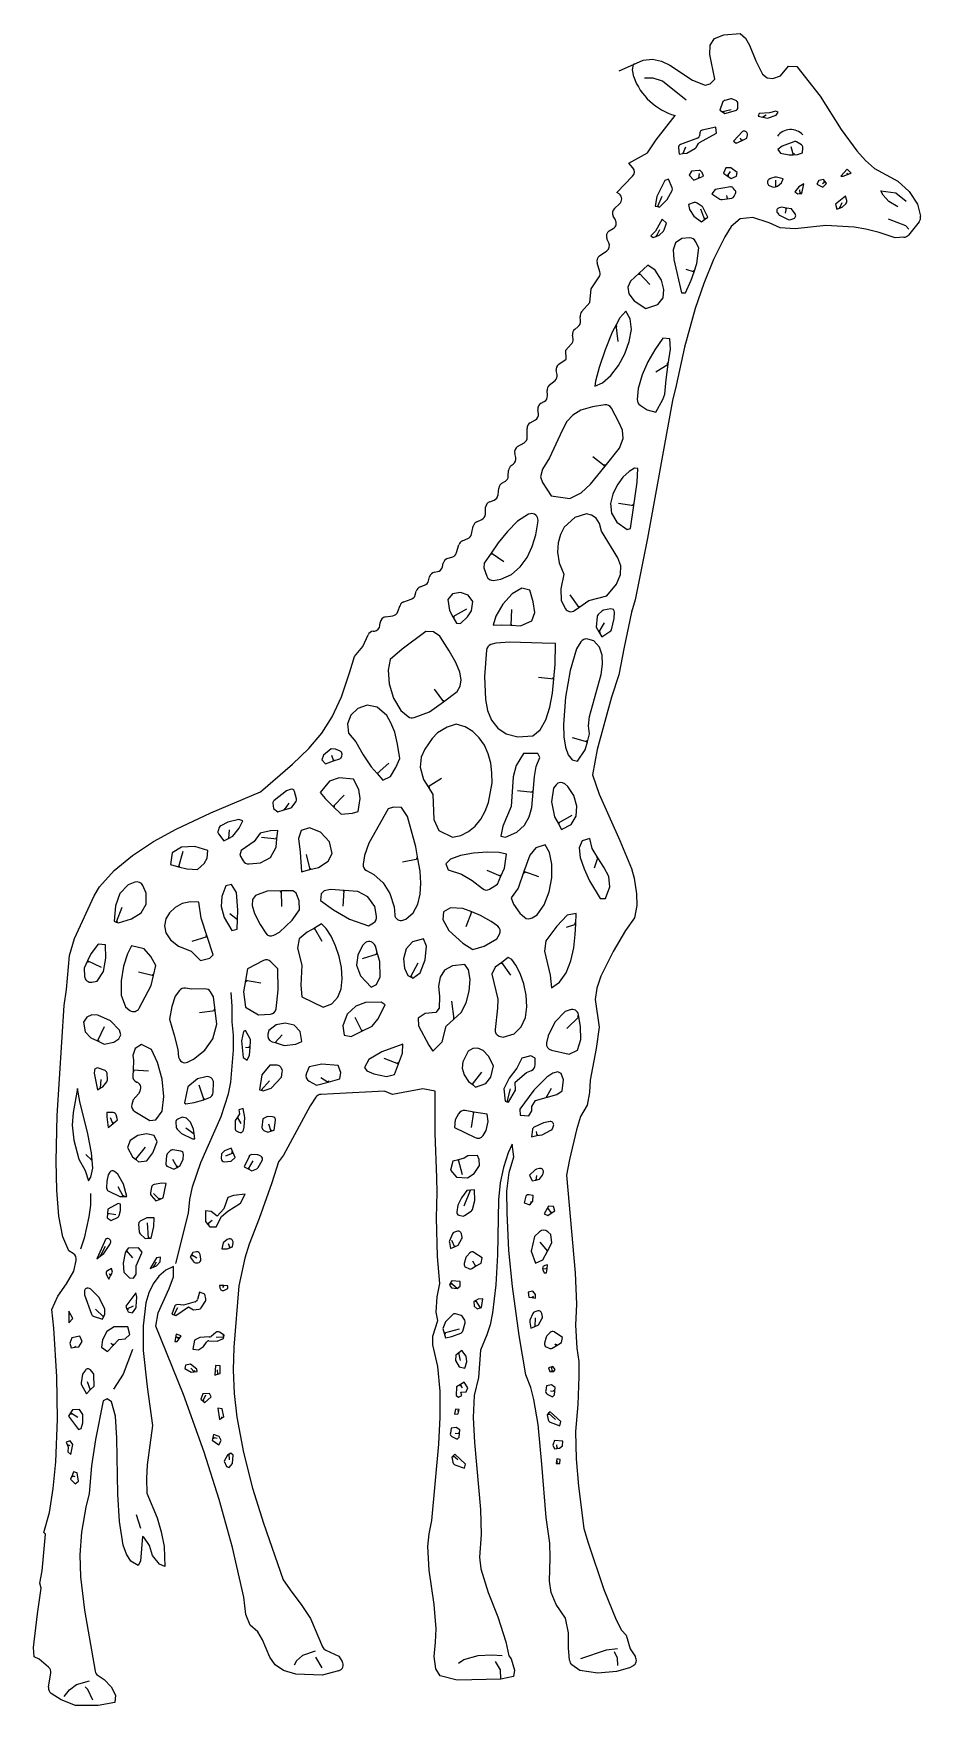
# Model space of a CAD drawing. Extents: x 0 to 5.7, y 0 to 10.7.
import ezdxf

# ---------------------------------------------------------------- set-up
doc = ezdxf.new("R2010")
doc.units = 0
doc.layers.add('WHITE', color=7, linetype='CONTINUOUS')

msp = doc.modelspace()

# ---------------------------------------------------------------- linework, layer by layer
at = {"layer": 'WHITE', "linetype": 'CONTINUOUS'}
for p, q in [((4.323999, 10.559), (4.326, 10.617)), ((4.326, 10.617), (4.353, 10.66)), ((4.353, 10.66), (4.413, 10.685)), ((4.413, 10.685), (4.517, 10.693)), ((4.517, 10.693), (4.551, 10.662)), ((4.551, 10.662), (4.577, 10.618)), ((4.577, 10.618), (4.618, 10.518)), ((3.743, 10.453), (3.834, 10.494)), ((3.828, 10.46), (3.834, 10.494)), ((3.834, 10.494), (3.895999, 10.523)), ((3.834, 10.494), (3.842, 10.5)), ((3.895999, 10.523), (3.956, 10.528)), ((3.956, 10.528), (4.013, 10.515)), ((4.013, 10.515), (4.066999, 10.491)), ((4.066999, 10.491), (4.212999, 10.395)), ((4.355, 10.4), (4.323999, 10.559)), ((4.618, 10.518), (4.660999, 10.433)), ((3.835999, 10.415), (3.828, 10.46)), ((3.96, 10.407), (3.905999, 10.406)), ((4.020999, 10.387), (3.96, 10.407)), ((4.171, 10.266), (4.020999, 10.387)), ((4.212999, 10.395), (4.293, 10.363)), ((4.326, 10.371), (4.355, 10.4)), ((4.660999, 10.433), (4.69, 10.41)), ((4.69, 10.41), (4.727, 10.404)), ((4.727, 10.404), (4.775, 10.422)), ((4.775, 10.422), (4.827, 10.483)), ((4.827, 10.483), (4.88, 10.481)), ((4.88, 10.481), (5.027999, 10.291)), ((4.293, 10.363), (4.326, 10.371)), ((4.456999, 10.274), (4.419, 10.265)), ((4.488999, 10.265), (4.468999, 10.273)), ((5.027999, 10.291), (5.164, 10.079)), ((3.979, 10.013), (4.100999, 10.168)), ((4.403999, 10.252), (4.388, 10.203)), ((4.388, 10.203), (4.403999, 10.192)), ((4.459, 10.204), (4.403999, 10.192)), ((4.403999, 10.192), (4.414, 10.194)), ((4.403999, 10.192), (4.42, 10.181)), ((4.42, 10.181), (4.487999, 10.199)), ((4.501999, 10.219), (4.501999, 10.246)), ((4.638999, 10.181), (4.631999, 10.164)), ((4.631999, 10.164), (4.662, 10.158)), ((4.704999, 10.186), (4.638999, 10.181)), ((4.683, 10.17), (4.662, 10.158)), ((4.662, 10.158), (4.671, 10.164)), ((4.692999, 10.152), (4.747, 10.171)), ((4.745999, 10.196), (4.704999, 10.186)), ((4.761, 10.189), (4.745999, 10.196)), ((4.747, 10.171), (4.761, 10.189)), ((4.258999, 10.057), (4.256999, 10.038)), ((4.256999, 9.994999), (4.364999, 10.056)), ((4.361999, 10.093), (4.275, 10.074)), ((4.364999, 10.056), (4.361999, 10.093)), ((4.532, 10.066), (4.473999, 10.004)), ((4.537, 10.068), (4.532, 10.066)), ((4.662, 10.158), (4.692999, 10.152)), ((5.164, 10.079), (5.263999, 9.940999)), ((3.924999, 9.93), (3.979, 10.013)), ((4.122, 9.961999), (4.125999, 9.92)), ((4.243999, 10.022), (4.135, 9.982)), ((4.166999, 9.965999), (4.151, 9.923999)), ((4.175, 9.928), (4.228, 9.956)), ((4.235, 9.963999), (4.25, 9.987999)), ((4.473999, 10.004), (4.492, 9.991999)), ((4.492, 9.991999), (4.525, 10.007)), ((4.517, 10.026), (4.525, 10.007)), ((4.525, 10.007), (4.559, 10.022)), ((4.525, 10.007), (4.528999, 10.017)), ((4.559, 10.022), (4.563, 10.045)), ((4.785999, 9.972), (4.757999, 9.951)), ((4.757999, 9.951), (4.776, 9.927)), ((4.86, 10), (4.785999, 9.972)), ((4.841, 9.97), (4.856999, 9.916999)), ((4.908999, 9.979999), (4.877999, 9.998999)), ((4.915999, 9.93), (4.918, 9.961)), ((3.805, 9.864), (3.924999, 9.93)), ((3.831, 9.833), (3.805, 9.864)), ((4.125999, 9.92), (4.151, 9.923999)), ((4.151, 9.923999), (4.156, 9.932)), ((4.151, 9.923999), (4.175, 9.928)), ((4.776, 9.927), (4.830999, 9.916)), ((4.830999, 9.916), (4.856999, 9.916999)), ((4.856999, 9.916999), (4.863999, 9.925)), ((4.856999, 9.916999), (4.883999, 9.918999)), ((4.883999, 9.918999), (4.915999, 9.93)), ((5.263999, 9.940999), (5.317999, 9.88)), ((5.317999, 9.88), (5.375999, 9.829)), ((3.729, 9.675999), (3.828999, 9.779)), ((4.035999, 9.753), (3.984999, 9.649999)), ((4.058, 9.76), (4.035999, 9.753)), ((4.081999, 9.704999), (4.058, 9.76)), ((4.205999, 9.812), (4.190999, 9.786999)), ((4.190999, 9.786999), (4.219999, 9.755)), ((4.254, 9.815999), (4.205999, 9.812)), ((4.219999, 9.755), (4.250999, 9.767)), ((4.255, 9.795999), (4.250999, 9.767)), ((4.250999, 9.767), (4.282999, 9.779999)), ((4.250999, 9.767), (4.255, 9.777)), ((4.282999, 9.779999), (4.274, 9.803)), ((4.425, 9.833), (4.409999, 9.8)), ((4.409999, 9.8), (4.434999, 9.781999)), ((4.456999, 9.833), (4.425, 9.833)), ((4.453999, 9.809), (4.434999, 9.781999)), ((4.434999, 9.781999), (4.443999, 9.784)), ((4.434999, 9.781999), (4.459, 9.763999)), ((4.498, 9.803), (4.456999, 9.833)), ((4.459, 9.763999), (4.493999, 9.779999)), ((4.493999, 9.779999), (4.498, 9.803)), ((4.701, 9.758999), (4.695, 9.751999)), ((4.738999, 9.772999), (4.711999, 9.765999)), ((4.743999, 9.753999), (4.743, 9.711999)), ((4.791999, 9.762999), (4.749, 9.772999)), ((4.756999, 9.715), (4.782, 9.737999)), ((4.782, 9.737999), (4.791999, 9.762999)), ((5.020999, 9.751999), (5.007999, 9.727999)), ((5.05, 9.758), (5.020999, 9.751999)), ((5.044, 9.732999), (5.059999, 9.746)), ((5.059999, 9.746), (5.05, 9.758)), ((5.059999, 9.746), (5.05, 9.746999)), ((5.07, 9.734), (5.059999, 9.746)), ((5.202, 9.824), (5.160999, 9.781)), ((5.160999, 9.781), (5.177, 9.781)), ((5.177, 9.781), (5.203, 9.789999)), ((5.198999, 9.802), (5.203, 9.789999)), ((5.228, 9.8), (5.202, 9.824)), ((5.203, 9.789999), (5.228, 9.8)), ((5.203, 9.789999), (5.206999, 9.798999)), ((5.375999, 9.829), (5.526, 9.748)), ((5.526, 9.748), (5.598999, 9.680999)), ((3.743, 9.666), (3.729, 9.675999)), ((3.984999, 9.649999), (3.973999, 9.588)), ((4.014999, 9.649), (3.987999, 9.585)), ((4.001999, 9.581999), (4.051, 9.63)), ((4.051, 9.63), (4.081999, 9.687999)), ((4.357999, 9.694), (4.335999, 9.666999)), ((4.335999, 9.666999), (4.387, 9.633)), ((4.454999, 9.711), (4.357999, 9.694)), ((4.401, 9.63), (4.434, 9.635)), ((4.429999, 9.656999), (4.434, 9.635)), ((4.434, 9.635), (4.439, 9.642999)), ((4.434, 9.635), (4.462999, 9.638999)), ((4.484, 9.690999), (4.473, 9.704)), ((4.478, 9.651), (4.486999, 9.67)), ((4.703, 9.720999), (4.729, 9.708999)), ((4.729, 9.708999), (4.743, 9.711999)), ((4.743, 9.711999), (4.748, 9.72)), ((4.743, 9.711999), (4.756999, 9.715)), ((4.893, 9.711999), (4.866, 9.68)), ((4.866, 9.68), (4.886, 9.666999)), ((4.886, 9.666999), (4.899, 9.668999)), ((4.923999, 9.729999), (4.893, 9.711999)), ((4.895999, 9.692999), (4.899, 9.668999)), ((4.899, 9.668999), (4.905, 9.677)), ((4.899, 9.668999), (4.910999, 9.67)), ((4.910999, 9.67), (4.923999, 9.729999)), ((5.007999, 9.727999), (5.046999, 9.71)), ((5.046999, 9.71), (5.07, 9.734)), ((5.190999, 9.651), (5.125999, 9.6)), ((5.198999, 9.623999), (5.190999, 9.651)), ((5.431, 9.657999), (5.416999, 9.687)), ((5.416999, 9.687), (5.513999, 9.673)), ((5.467999, 9.616999), (5.431, 9.657999)), ((5.513999, 9.673), (5.578999, 9.619)), ((5.598999, 9.680999), (5.651, 9.6)), ((3.719, 9.5), (3.704999, 9.522999)), ((3.713, 9.574), (3.746, 9.602999)), ((3.973999, 9.588), (3.987999, 9.585)), ((3.987999, 9.585), (3.996999, 9.59)), ((3.987999, 9.585), (4.001999, 9.581999)), ((4.223, 9.611), (4.186999, 9.597999)), ((4.186999, 9.597999), (4.193999, 9.567)), ((4.193999, 9.567), (4.221, 9.524999)), ((4.221, 9.524999), (4.269999, 9.487999)), ((4.274, 9.586), (4.241, 9.607999)), ((4.263, 9.569999), (4.289999, 9.503)), ((4.309999, 9.517999), (4.281, 9.578)), ((4.755, 9.545999), (4.763999, 9.534)), ((4.781, 9.581), (4.765999, 9.576999)), ((4.771999, 9.527999), (4.824999, 9.501999)), ((4.813, 9.574999), (4.781, 9.581)), ((4.813, 9.574999), (4.804999, 9.569999)), ((4.807, 9.543), (4.813, 9.574999)), ((4.846, 9.569999), (4.813, 9.574999)), ((4.868, 9.539999), (4.846, 9.569999)), ((5.125999, 9.6), (5.136, 9.569)), ((5.136, 9.569), (5.152999, 9.576)), ((5.166999, 9.609), (5.152999, 9.576)), ((5.152999, 9.576), (5.157, 9.585)), ((5.152999, 9.576), (5.17, 9.581999)), ((5.17, 9.581999), (5.193999, 9.604)), ((5.525, 9.583), (5.467999, 9.616999)), ((5.651, 9.6), (5.67, 9.522999)), ((3.68, 9.43), (3.704999, 9.444999)), ((3.976, 9.428), (3.946, 9.399)), ((4.019, 9.503999), (3.976, 9.428)), ((4.001999, 9.435999), (3.979, 9.394)), ((3.997999, 9.402), (4.026, 9.428)), ((4.046, 9.479), (4.019, 9.503999)), ((4.031, 9.435999), (4.046, 9.479)), ((4.269999, 9.487999), (4.289999, 9.503)), ((4.289999, 9.503), (4.309999, 9.517999)), ((4.289999, 9.503), (4.290999, 9.512999)), ((4.459, 9.456999), (4.419, 9.390999)), ((4.517, 9.505999), (4.459, 9.456999)), ((4.598, 9.515999), (4.517, 9.505999)), ((4.703, 9.482), (4.598, 9.515999)), ((4.772999, 9.449), (4.703, 9.482)), ((4.869999, 9.444), (4.772999, 9.449)), ((4.841, 9.501999), (4.86, 9.508999)), ((5.065, 9.463999), (4.869999, 9.444)), ((5.245999, 9.453), (5.065, 9.463999)), ((5.322, 9.440999), (5.245999, 9.453)), ((5.406, 9.418999), (5.322, 9.440999)), ((5.507999, 9.385999), (5.406, 9.418999)), ((5.464, 9.506999), (5.573999, 9.465)), ((5.573999, 9.465), (5.597, 9.439999)), ((5.662, 9.487999), (5.593999, 9.402999)), ((3.677, 9.352999), (3.664999, 9.378999)), ((3.946, 9.399), (3.96, 9.387)), ((3.96, 9.387), (3.979, 9.394)), ((3.979, 9.394), (3.983, 9.404)), ((3.979, 9.394), (3.997999, 9.402)), ((4.104, 9.354), (4.089, 9.307999)), ((4.089, 9.307999), (4.092999, 9.246999)), ((4.144999, 9.381999), (4.104, 9.354)), ((4.192999, 9.385), (4.144999, 9.381999)), ((4.251999, 9.321), (4.230999, 9.362)), ((4.239999, 9.220999), (4.251999, 9.321)), ((4.419, 9.390999), (4.347, 9.246999)), ((5.565, 9.388999), (5.507999, 9.385999)), ((3.619999, 9.168999), (3.602999, 9.225)), ((3.618, 9.27), (3.664, 9.303)), ((3.926, 9.211), (3.871, 9.159)), ((3.973, 9.178999), (3.926, 9.211)), ((4.092999, 9.246999), (4.140999, 9.034)), ((4.222, 9.168), (4.239999, 9.220999)), ((4.347, 9.246999), (4.283999, 9.093999)), ((3.562999, 9.059), (3.615, 9.135)), ((3.815999, 9.107999), (3.799, 9.069)), ((3.871, 9.159), (3.815999, 9.107999)), ((3.938999, 9.086), (3.871, 9.159)), ((3.871, 9.159), (3.871, 9.149)), ((4.013999, 9.114999), (3.973, 9.178999)), ((4.028999, 9.053999), (4.013999, 9.114999)), ((4.168, 9.034), (4.203999, 9.114999)), ((4.17, 9.185999), (4.222, 9.168)), ((4.203999, 9.114999), (4.222, 9.168)), ((4.222, 9.168), (4.217, 9.177)), ((4.283999, 9.093999), (4.229, 8.932999)), ((3.555999, 8.972), (3.562999, 9.059)), ((3.799, 9.069), (3.803999, 9.027999)), ((3.803999, 9.027999), (3.838999, 8.982)), ((3.990999, 8.958999), (4.025, 9.001)), ((4.025, 9.001), (4.028999, 9.053999)), ((4.140999, 9.034), (4.168, 9.034)), ((3.496, 8.854), (3.493, 8.880999)), ((3.503, 8.911999), (3.555999, 8.972)), ((3.786, 8.916), (3.746999, 8.873999)), ((3.813999, 8.866999), (3.786, 8.916)), ((3.838999, 8.982), (3.913, 8.932999)), ((3.913, 8.932999), (3.990999, 8.958999)), ((4.229, 8.932999), (4.160999, 8.685)), ((3.459, 8.8), (3.480999, 8.817999)), ((3.698999, 8.782999), (3.654, 8.668999)), ((3.723, 8.829), (3.698999, 8.782999)), ((3.746999, 8.873999), (3.723, 8.829)), ((3.736999, 8.722), (3.723, 8.829)), ((3.723, 8.829), (3.726, 8.819)), ((3.808, 8.722999), (3.821, 8.8)), ((3.821, 8.8), (3.813999, 8.866999)), ((3.401, 8.666999), (3.437, 8.704999)), ((3.404999, 8.609999), (3.401, 8.666999)), ((3.447999, 8.739), (3.444, 8.762)), ((3.654, 8.668999), (3.615, 8.557)), ((3.779999, 8.644), (3.808, 8.722999)), ((3.971999, 8.67), (3.926, 8.592)), ((4.022999, 8.744), (3.971999, 8.67)), ((4.067999, 8.739), (4.022999, 8.744)), ((4.057, 8.576999), (4.071, 8.673999)), ((4.071, 8.673999), (4.067999, 8.739)), ((4.160999, 8.685), (4.107999, 8.439999)), ((3.357, 8.576999), (3.404999, 8.609999)), ((3.69, 8.505), (3.739, 8.569)), ((3.739, 8.569), (3.779999, 8.644)), ((3.926, 8.592), (3.89, 8.51)), ((3.976999, 8.529), (4.057, 8.576999)), ((4.043, 8.479), (4.057, 8.576999)), ((4.057, 8.576999), (4.051, 8.585)), ((3.296, 8.442), (3.332999, 8.472999)), ((3.345999, 8.512), (3.341, 8.536)), ((3.591, 8.468999), (3.586999, 8.437)), ((3.586999, 8.437), (3.635999, 8.458)), ((3.615, 8.557), (3.591, 8.468999)), ((3.635999, 8.458), (3.69, 8.505)), ((3.89, 8.51), (3.865, 8.421999)), ((4.034999, 8.385999), (4.043, 8.479)), ((3.283999, 8.376), (3.282, 8.407999)), ((3.865, 8.421999), (3.858999, 8.352)), ((4.085, 8.345), (3.924, 7.464)), ((3.976999, 8.27), (4.022999, 8.350999)), ((4.022999, 8.350999), (4.034999, 8.385999)), ((4.107999, 8.439999), (4.085, 8.345)), ((3.226999, 8.262), (3.223, 8.286)), ((3.243999, 8.326999), (3.263999, 8.338)), ((3.446, 8.251999), (3.408999, 8.21)), ((3.496999, 8.281999), (3.446, 8.251999)), ((3.572999, 8.303999), (3.496999, 8.281999)), ((3.651999, 8.317), (3.572999, 8.303999)), ((3.740999, 8.206999), (3.693, 8.295999)), ((3.877, 8.314), (3.921999, 8.286)), ((3.921999, 8.286), (3.976999, 8.27)), ((3.154999, 8.109999), (3.154, 8.166)), ((3.174, 8.201), (3.207, 8.220999)), ((3.378, 8.152), (3.298, 7.978)), ((3.408999, 8.21), (3.378, 8.152)), ((3.763999, 8.154999), (3.740999, 8.206999)), ((3.769, 8.102), (3.763999, 8.154999)), ((3.092999, 8.05), (3.134999, 8.074999)), ((3.653, 7.925), (3.746, 8.039999)), ((3.746, 8.039999), (3.769, 8.102)), ((3.052999, 7.928999), (3.065, 7.936999)), ((3.082, 7.98), (3.075, 8.005999)), ((3.298, 7.978), (3.252, 7.905)), ((3.559999, 7.809), (3.653, 7.925)), ((3.575, 7.986999), (3.653, 7.925)), ((3.653, 7.925), (3.651, 7.934999)), ((2.993, 7.815), (3.015, 7.828)), ((3.033999, 7.861), (3.036, 7.896999)), ((3.252, 7.905), (3.24, 7.856999)), ((3.24, 7.856999), (3.252, 7.821)), ((3.252, 7.821), (3.306999, 7.735)), ((3.499, 7.754), (3.559999, 7.809)), ((3.766999, 7.854), (3.73, 7.803999)), ((3.806999, 7.890999), (3.766999, 7.854)), ((3.842, 7.910999), (3.806999, 7.890999)), ((3.836999, 7.673999), (3.858999, 7.822999)), ((3.862999, 7.909999), (3.842, 7.910999)), ((3.858999, 7.822999), (3.862999, 7.909999)), ((2.914999, 7.697), (2.943, 7.708)), ((2.967999, 7.741), (2.973999, 7.784999)), ((3.306999, 7.735), (3.427, 7.717)), ((3.427, 7.717), (3.499, 7.754)), ((3.701999, 7.745999), (3.687999, 7.684999)), ((3.73, 7.803999), (3.701999, 7.745999)), ((2.887, 7.618), (2.888999, 7.662)), ((3.161999, 7.617), (3.092999, 7.572)), ((3.174999, 7.619999), (3.161999, 7.617)), ((3.459, 7.597), (3.391999, 7.533999)), ((3.533999, 7.618999), (3.459, 7.597)), ((3.566999, 7.611999), (3.533999, 7.618999)), ((3.595999, 7.592), (3.566999, 7.611999)), ((3.687999, 7.684999), (3.694999, 7.623)), ((3.694999, 7.623), (3.727999, 7.566999)), ((3.737999, 7.688), (3.836999, 7.673999)), ((3.815999, 7.525), (3.836999, 7.673999)), ((3.836999, 7.673999), (3.831, 7.682)), ((2.799, 7.489999), (2.809999, 7.540999)), ((2.832, 7.568999), (2.864, 7.583)), ((3.028, 7.506999), (2.969, 7.434999)), ((3.092999, 7.572), (3.028, 7.506999)), ((3.21, 7.486), (3.223, 7.563)), ((3.223, 7.563), (3.223999, 7.578999)), ((3.368, 7.487999), (3.352999, 7.434999)), ((3.391999, 7.533999), (3.368, 7.487999)), ((3.618, 7.558), (3.595999, 7.592)), ((3.63, 7.507999), (3.618, 7.558)), ((3.733999, 7.339), (3.63, 7.507999)), ((3.727999, 7.566999), (3.793999, 7.519999)), ((3.793999, 7.519999), (3.815999, 7.525)), ((2.703, 7.372), (2.717, 7.421)), ((2.740999, 7.447), (2.775, 7.460999)), ((2.969, 7.434999), (2.924, 7.368999)), ((3.154, 7.341), (3.187, 7.410999)), ((3.187, 7.410999), (3.21, 7.486)), ((3.352999, 7.434999), (3.348999, 7.374)), ((3.924, 7.464), (3.845, 7.068999)), ((2.611999, 7.28), (2.617, 7.303999)), ((2.642999, 7.333), (2.677999, 7.344999)), ((2.878999, 7.303999), (2.878, 7.274)), ((2.878, 7.274), (2.897, 7.221)), ((2.924, 7.368999), (2.878999, 7.303999)), ((3.006, 7.311999), (2.924, 7.368999)), ((2.924, 7.368999), (2.926, 7.359)), ((3.053999, 7.231999), (3.108999, 7.28)), ((3.108999, 7.28), (3.154, 7.341)), ((3.348999, 7.374), (3.359999, 7.307)), ((3.359999, 7.307), (3.388999, 7.234)), ((3.753, 7.287), (3.733999, 7.339)), ((3.752, 7.231999), (3.753, 7.287)), ((2.523999, 7.190999), (2.529999, 7.216)), ((2.562, 7.245999), (2.581, 7.25)), ((2.94, 7.193999), (2.986, 7.201)), ((2.986, 7.201), (3.053999, 7.231999)), ((3.388999, 7.234), (3.368999, 7.139999)), ((3.664, 7.096), (3.724999, 7.169)), ((3.724999, 7.169), (3.752, 7.231999)), ((2.365999, 7.057), (2.413, 7.073999)), ((2.438999, 7.100999), (2.444999, 7.125)), ((2.47, 7.152999), (2.497999, 7.163)), ((2.677, 7.107999), (2.647, 7.071)), ((2.647, 7.071), (2.657, 7.001999)), ((2.726999, 7.117), (2.677, 7.107999)), ((2.776999, 7.099999), (2.726999, 7.117)), ((2.806999, 7.059999), (2.776999, 7.099999)), ((3.058, 7.107999), (2.997999, 7.040999)), ((3.119999, 7.144), (3.058, 7.107999)), ((3.171, 7.131), (3.119999, 7.144)), ((3.191999, 7.057), (3.171, 7.131)), ((3.368999, 7.139999), (3.371, 7.065)), ((3.371, 7.065), (3.4, 7.013)), ((3.427999, 7.102), (3.486, 7.019999)), ((3.486, 7.019999), (3.549, 7.065)), ((3.549, 7.065), (3.664, 7.096)), ((3.845, 7.068999), (3.822, 6.991)), ((2.247999, 6.96), (2.296, 6.967999)), ((2.326999, 6.993999), (2.341, 7.032999)), ((2.657, 7.001999), (2.68, 6.960999)), ((2.766999, 7.01), (2.68, 6.960999)), ((2.68, 6.960999), (2.703, 6.92)), ((2.68, 6.960999), (2.69, 6.958)), ((2.729, 6.919), (2.772, 6.960999)), ((2.772, 6.960999), (2.798, 6.999)), ((2.798, 6.999), (2.806999, 7.059999)), ((2.953, 6.965), (2.937, 6.907999)), ((2.997999, 7.040999), (2.953, 6.965)), ((3.053999, 7.006999), (3.049999, 6.907)), ((3.184999, 6.935999), (3.203999, 6.987999)), ((3.203999, 6.987999), (3.191999, 7.057)), ((3.457999, 7.000999), (3.486, 7.019999)), ((3.486, 7.019999), (3.486999, 7.03)), ((3.602999, 6.962999), (3.595999, 6.894999)), ((3.632999, 6.998), (3.608999, 6.975999)), ((3.688999, 7.011), (3.642999, 7.002999)), ((3.711999, 6.949999), (3.713, 6.991)), ((3.822, 6.991), (3.773999, 6.765999)), ((2.168999, 6.868999), (2.177999, 6.869999)), ((2.213, 6.905), (2.214999, 6.925)), ((2.506999, 6.866), (2.355, 6.752999)), ((2.555, 6.863999), (2.506999, 6.866)), ((2.595999, 6.836999), (2.555, 6.863999)), ((2.703, 6.92), (2.729, 6.919)), ((2.937, 6.907999), (2.987999, 6.909999)), ((2.987999, 6.909999), (3.049999, 6.907)), ((3.049999, 6.907), (3.056999, 6.914)), ((3.049999, 6.907), (3.111, 6.903999)), ((3.111, 6.903999), (3.184999, 6.935999)), ((3.595999, 6.894999), (3.614, 6.864999)), ((3.648, 6.922999), (3.614, 6.864999)), ((3.614, 6.864999), (3.631999, 6.834)), ((3.614, 6.864999), (3.624, 6.861999)), ((3.631999, 6.834), (3.684, 6.866)), ((3.693, 6.877999), (3.711999, 6.949999)), ((2.049, 6.706999), (2.104, 6.771999)), ((2.104, 6.771999), (2.137, 6.844999)), ((2.355, 6.752999), (2.278, 6.688)), ((2.655999, 6.743999), (2.595999, 6.836999)), ((2.697999, 6.668), (2.655999, 6.743999)), ((2.894, 6.747), (2.881999, 6.579999)), ((2.954999, 6.793), (2.921999, 6.782999)), ((3.043999, 6.798999), (2.954999, 6.793)), ((3.25, 6.791999), (3.043999, 6.798999)), ((3.335999, 6.790999), (3.25, 6.791999)), ((3.332999, 6.656), (3.335999, 6.790999)), ((3.470999, 6.756), (3.43, 6.618)), ((3.496999, 6.8), (3.470999, 6.756)), ((3.579999, 6.807), (3.542, 6.817999)), ((3.618, 6.765999), (3.579999, 6.807)), ((3.634999, 6.716), (3.618, 6.765999)), ((3.773999, 6.765999), (3.74, 6.59)), ((2.020999, 6.61), (2.049, 6.706999)), ((2.278, 6.688), (2.265, 6.618999)), ((2.723, 6.605999), (2.697999, 6.668)), ((3.325, 6.565), (3.332999, 6.656)), ((3.627, 6.592999), (3.637, 6.657999)), ((3.637, 6.657999), (3.634999, 6.716)), ((1.965999, 6.449999), (2.020999, 6.61)), ((2.265, 6.618999), (2.272, 6.532)), ((2.272, 6.532), (2.299, 6.440999)), ((2.732, 6.557), (2.723, 6.605999)), ((2.726, 6.517), (2.732, 6.557)), ((2.881999, 6.579999), (2.887, 6.431)), ((3.226, 6.573999), (3.325, 6.565)), ((3.316999, 6.473), (3.325, 6.565)), ((3.325, 6.565), (3.319, 6.572)), ((3.43, 6.618), (3.4, 6.446)), ((3.552999, 6.322999), (3.627, 6.592999)), ((3.74, 6.59), (3.694999, 6.446)), ((1.907999, 6.322), (1.965999, 6.449999)), ((2.299, 6.440999), (2.345999, 6.361)), ((2.559, 6.499), (2.618999, 6.418)), ((2.618999, 6.418), (2.707, 6.484)), ((2.618999, 6.418), (2.619999, 6.427999)), ((2.707, 6.484), (2.726, 6.517)), ((2.887, 6.431), (2.901, 6.361999)), ((3.299999, 6.382999), (3.316999, 6.473)), ((3.4, 6.446), (3.387, 6.271999)), ((3.694999, 6.446), (3.601999, 6.112999)), ((1.84, 6.216), (1.907999, 6.322)), ((2.026999, 6.331999), (2.005, 6.276999)), ((2.072, 6.375), (2.026999, 6.331999)), ((2.13, 6.394999), (2.072, 6.375)), ((2.194, 6.382999), (2.13, 6.394999)), ((2.256, 6.328999), (2.194, 6.382999)), ((2.282999, 6.282999), (2.256, 6.328999)), ((2.345999, 6.361), (2.392999, 6.322999)), ((2.431999, 6.315999), (2.529999, 6.353)), ((2.529999, 6.353), (2.618999, 6.418)), ((2.901, 6.361999), (2.927, 6.3)), ((3.273999, 6.302), (3.299999, 6.382999)), ((3.546, 6.263), (3.552999, 6.322999)), ((1.756999, 6.118999), (1.84, 6.216)), ((2.005, 6.276999), (2.012, 6.217)), ((2.012, 6.217), (2.059, 6.162)), ((2.306999, 6.223), (2.282999, 6.282999)), ((2.325999, 6.146999), (2.306999, 6.223)), ((2.579999, 6.217999), (2.546999, 6.183)), ((2.641999, 6.254), (2.579999, 6.217999)), ((2.700999, 6.275), (2.641999, 6.254)), ((2.757999, 6.256999), (2.700999, 6.275)), ((2.806999, 6.227), (2.757999, 6.256999)), ((2.848, 6.186999), (2.806999, 6.227)), ((2.927, 6.3), (2.966, 6.249)), ((2.966, 6.249), (3.020999, 6.212999)), ((3.020999, 6.212999), (3.094, 6.192999)), ((3.190999, 6.198999), (3.237999, 6.238999)), ((3.237999, 6.238999), (3.273999, 6.302)), ((3.387, 6.271999), (3.39, 6.193999)), ((3.539999, 6.162), (3.553999, 6.212999)), ((3.553999, 6.212999), (3.546, 6.263)), ((1.654, 6.019), (1.756999, 6.118999)), ((1.899999, 6.117), (1.850999, 6.074999)), ((1.929, 6.114999), (1.899999, 6.117)), ((1.957999, 6.102), (1.929, 6.114999)), ((2.059, 6.162), (2.105999, 6.078999)), ((2.339999, 6.054999), (2.325999, 6.146999)), ((2.499, 6.113999), (2.476, 6.063)), ((2.546999, 6.183), (2.499, 6.113999)), ((2.881, 6.138999), (2.848, 6.186999)), ((2.904999, 6.084), (2.881, 6.138999)), ((3.094, 6.192999), (3.190999, 6.198999)), ((3.39, 6.193999), (3.4, 6.127999)), ((3.4, 6.127999), (3.417, 6.077)), ((3.443, 6.188), (3.539999, 6.162)), ((3.476, 6.038), (3.526, 6.111)), ((3.526, 6.111), (3.539999, 6.162)), ((3.539999, 6.162), (3.535, 6.17)), ((3.601999, 6.112999), (3.572, 5.949999)), ((1.447999, 5.842), (1.654, 6.019)), ((1.850999, 6.074999), (1.84, 6.046)), ((1.84, 6.046), (1.865, 6.019999)), ((1.865, 6.019999), (1.916, 6.039)), ((1.902999, 6.074999), (1.916, 6.039)), ((1.916, 6.039), (1.955999, 6.052999)), ((1.916, 6.039), (1.919999, 6.047999)), ((1.968999, 6.07), (1.97, 6.083)), ((2.105999, 6.078999), (2.155999, 6.000999)), ((2.155999, 6.000999), (2.194, 5.958)), ((2.269, 6.024), (2.194, 5.958)), ((2.279999, 5.94), (2.315, 5.997)), ((2.315, 5.997), (2.339999, 6.054999)), ((2.476, 6.063), (2.47, 6)), ((2.47, 6), (2.490999, 5.921)), ((2.921, 6.025), (2.904999, 6.084)), ((2.928999, 5.962999), (2.921, 6.025)), ((3.084, 6.01), (3.065999, 5.938)), ((3.131999, 6.085999), (3.084, 6.01)), ((3.223, 6.085999), (3.131999, 6.085999)), ((3.200999, 5.939), (3.213, 6.002999)), ((3.213, 6.002999), (3.236, 6.059999)), ((3.236, 6.059999), (3.223, 6.085999)), ((3.417, 6.077), (3.443, 6.046)), ((3.443, 6.046), (3.476, 6.038)), ((1.889999, 5.908999), (1.83, 5.837999)), ((1.952, 5.931), (1.889999, 5.908999)), ((2.043999, 5.921999), (1.952, 5.931)), ((2.078, 5.856999), (2.043999, 5.921999)), ((2.194, 5.958), (2.230999, 5.914999)), ((2.194, 5.958), (2.203999, 5.956999)), ((2.230999, 5.914999), (2.279999, 5.94)), ((2.490999, 5.921), (2.520999, 5.873)), ((2.605999, 5.926), (2.520999, 5.873)), ((2.907999, 5.774), (2.93, 5.899)), ((2.93, 5.899), (2.928999, 5.962999)), ((3.065999, 5.938), (3.052999, 5.747)), ((3.191999, 5.84), (3.200999, 5.939)), ((3.338999, 5.886), (3.322, 5.864999)), ((3.414999, 5.875999), (3.394999, 5.892)), ((3.572, 5.949999), (3.615, 5.826)), ((1.129999, 5.706999), (1.447999, 5.842)), ((1.613999, 5.847), (1.534999, 5.785999)), ((1.639, 5.856999), (1.613999, 5.847)), ((1.648, 5.743), (1.675999, 5.78)), ((1.679, 5.796999), (1.666, 5.843999)), ((1.83, 5.837999), (1.863, 5.797999)), ((1.863, 5.797999), (1.914, 5.748)), ((1.983999, 5.818999), (1.914, 5.748)), ((2.072999, 5.715), (2.086999, 5.797999)), ((2.086999, 5.797999), (2.078, 5.856999)), ((2.520999, 5.873), (2.552, 5.824999)), ((2.520999, 5.873), (2.530999, 5.870999)), ((2.552, 5.824999), (2.558, 5.664)), ((3.092999, 5.848999), (3.191999, 5.84)), ((3.184, 5.741), (3.191999, 5.84)), ((3.191999, 5.84), (3.186, 5.847)), ((3.322, 5.864999), (3.311, 5.777999)), ((3.311, 5.777999), (3.329999, 5.681)), ((3.453999, 5.816999), (3.414999, 5.875999)), ((3.473, 5.75), (3.453999, 5.816999)), ((3.615, 5.826), (3.747999, 5.531)), ((0.908999, 5.603), (1.129999, 5.706999)), ((1.526999, 5.768), (1.531, 5.735)), ((1.531, 5.735), (1.559, 5.714)), ((1.559, 5.714), (1.600999, 5.725999)), ((1.629999, 5.769), (1.600999, 5.725999)), ((1.600999, 5.725999), (1.636999, 5.736)), ((1.600999, 5.725999), (1.605999, 5.734)), ((1.914, 5.748), (1.924, 5.749)), ((1.914, 5.748), (1.963999, 5.697999)), ((1.963999, 5.697999), (2.038, 5.703999)), ((2.038, 5.703999), (2.072999, 5.715)), ((2.265, 5.732999), (2.141, 5.513)), ((2.299, 5.743999), (2.265, 5.732999)), ((2.349999, 5.742), (2.299, 5.743999)), ((2.39, 5.684), (2.349999, 5.742)), ((2.441999, 5.488999), (2.39, 5.684)), ((2.858, 5.665999), (2.885999, 5.717)), ((2.885999, 5.717), (2.907999, 5.774)), ((3.052999, 5.747), (2.999, 5.622)), ((3.137, 5.627999), (3.167, 5.681)), ((3.167, 5.681), (3.184, 5.741)), ((3.329999, 5.681), (3.351999, 5.640999)), ((3.44, 5.689), (3.351999, 5.640999)), ((3.437, 5.632999), (3.469, 5.685999)), ((3.469, 5.685999), (3.473, 5.75)), ((0.763999, 5.522999), (0.908999, 5.603)), ((1.184999, 5.612999), (1.177, 5.592)), ((1.179999, 5.572999), (1.213999, 5.527999)), ((1.238999, 5.647999), (1.194, 5.624)), ((1.309, 5.664), (1.238999, 5.647999)), ((1.248999, 5.598999), (1.243, 5.543)), ((1.271999, 5.557), (1.312999, 5.607999)), ((1.335999, 5.656), (1.309, 5.664)), ((1.312999, 5.607999), (1.335999, 5.656)), ((1.445999, 5.577), (1.409, 5.522999)), ((1.513, 5.592), (1.445999, 5.577)), ((1.559, 5.593999), (1.513, 5.592)), ((1.554, 5.540999), (1.559, 5.593999)), ((1.707999, 5.592999), (1.692, 5.543)), ((1.761999, 5.611999), (1.707999, 5.592999)), ((1.832, 5.583), (1.761999, 5.611999)), ((1.889999, 5.520999), (1.832, 5.583)), ((2.558, 5.664), (2.589999, 5.593999)), ((2.589999, 5.593999), (2.677, 5.552)), ((2.677, 5.552), (2.730999, 5.563)), ((2.730999, 5.563), (2.779999, 5.586999)), ((2.779999, 5.586999), (2.822, 5.622)), ((2.822, 5.622), (2.858, 5.665999)), ((2.999, 5.622), (2.986999, 5.557)), ((3.015, 5.551), (3.088, 5.584)), ((3.088, 5.584), (3.137, 5.627999)), ((3.351999, 5.640999), (3.374, 5.600999)), ((3.351999, 5.640999), (3.361999, 5.638)), ((3.374, 5.600999), (3.437, 5.632999)), ((0.629999, 5.434), (0.763999, 5.522999)), ((0.944, 5.487999), (0.884, 5.451)), ((0.950999, 5.459), (0.925, 5.361999)), ((1.029, 5.491), (0.944, 5.487999)), ((1.111999, 5.466), (1.029, 5.491)), ((1.108, 5.416999), (1.111999, 5.466)), ((1.213999, 5.527999), (1.243, 5.543)), ((1.243, 5.543), (1.271999, 5.557)), ((1.243, 5.543), (1.246, 5.552)), ((1.325, 5.467), (1.315999, 5.435999)), ((1.409, 5.522999), (1.325, 5.467)), ((1.455, 5.551), (1.554, 5.540999)), ((1.513, 5.421), (1.549, 5.487999)), ((1.554, 5.540999), (1.547999, 5.548999)), ((1.549, 5.487999), (1.554, 5.540999)), ((1.692, 5.543), (1.702999, 5.454999)), ((1.906, 5.446), (1.889999, 5.520999)), ((2.141, 5.513), (2.112999, 5.434)), ((2.456, 5.412), (2.441999, 5.488999)), ((2.898, 5.455999), (2.811, 5.448999)), ((2.974999, 5.453), (2.898, 5.455999)), ((2.986999, 5.557), (3.015, 5.551)), ((3.209, 5.482999), (3.171, 5.436999)), ((3.269, 5.502999), (3.209, 5.482999)), ((3.298, 5.453), (3.269, 5.502999)), ((3.506999, 5.526999), (3.487999, 5.484)), ((3.487999, 5.484), (3.493999, 5.421999)), ((3.555999, 5.541999), (3.506999, 5.526999)), ((3.569999, 5.479), (3.555999, 5.541999)), ((3.607, 5.419), (3.569999, 5.479)), ((3.747999, 5.531), (3.822, 5.350999)), ((0.512, 5.337999), (0.629999, 5.434)), ((0.884, 5.451), (0.871999, 5.375999)), ((0.871999, 5.375999), (0.925, 5.361999)), ((0.925, 5.361999), (0.933, 5.367)), ((0.925, 5.361999), (0.976999, 5.348)), ((1.046, 5.343999), (1.088999, 5.381999)), ((1.088999, 5.381999), (1.108, 5.416999)), ((1.315999, 5.435999), (1.337, 5.4)), ((1.375, 5.38), (1.449, 5.387)), ((1.449, 5.387), (1.513, 5.421)), ((1.702999, 5.454999), (1.710999, 5.329999)), ((1.741, 5.440999), (1.764999, 5.343999)), ((1.764999, 5.343999), (1.819, 5.356999)), ((1.764999, 5.343999), (1.769999, 5.353)), ((1.819, 5.356999), (1.881999, 5.397999)), ((1.881999, 5.397999), (1.906, 5.446)), ((2.112999, 5.434), (2.105, 5.379)), ((2.357, 5.394), (2.456, 5.412)), ((2.456, 5.412), (2.447, 5.416999)), ((2.469, 5.334), (2.456, 5.412)), ((2.664, 5.409999), (2.634999, 5.38)), ((2.634999, 5.38), (2.65, 5.342999)), ((2.727999, 5.434), (2.664, 5.409999)), ((2.811, 5.448999), (2.727999, 5.434)), ((3.023, 5.441999), (2.974999, 5.453)), ((2.986999, 5.301), (3.009, 5.352)), ((3.009, 5.352), (3.023, 5.441999)), ((3.171, 5.436999), (3.134, 5.330999)), ((3.312999, 5.377999), (3.298, 5.453)), ((3.312, 5.290999), (3.312999, 5.377999)), ((3.493999, 5.421999), (3.519, 5.348)), ((3.585999, 5.355), (3.607, 5.419)), ((3.607, 5.419), (3.598, 5.421)), ((3.644999, 5.36), (3.607, 5.419)), ((3.676, 5.3), (3.644999, 5.36)), ((3.822, 5.350999), (3.838999, 5.289)), ((0.418999, 5.232999), (0.512, 5.337999)), ((0.601, 5.247), (0.549, 5.191999)), ((0.644999, 5.263), (0.601, 5.247)), ((0.717999, 5.192999), (0.694999, 5.242)), ((0.976999, 5.348), (1.046, 5.343999)), ((1.263, 5.249), (1.225999, 5.238999)), ((1.296, 5.197999), (1.263, 5.249)), ((1.710999, 5.329999), (1.764999, 5.343999)), ((2.125999, 5.337999), (2.174, 5.311999)), ((2.174, 5.311999), (2.233, 5.258999)), ((2.233, 5.258999), (2.276, 5.191999)), ((2.473999, 5.257999), (2.469, 5.334)), ((2.47, 5.185999), (2.473999, 5.257999)), ((2.65, 5.342999), (2.734999, 5.315)), ((2.734999, 5.315), (2.802, 5.274)), ((2.802, 5.274), (2.868, 5.222)), ((2.895999, 5.341), (2.986999, 5.301)), ((2.914, 5.218999), (2.964999, 5.25)), ((2.964999, 5.25), (2.986999, 5.301)), ((2.986999, 5.301), (2.983, 5.309999)), ((3.134, 5.330999), (3.096999, 5.225999)), ((3.229, 5.297999), (3.134, 5.330999)), ((3.134, 5.330999), (3.138999, 5.322)), ((3.296, 5.201), (3.312, 5.290999)), ((3.519, 5.348), (3.553999, 5.272999)), ((3.553999, 5.272999), (3.621, 5.157999)), ((3.684, 5.234), (3.676, 5.3)), ((3.838999, 5.289), (3.855, 5.188)), ((0.259, 4.902999), (0.384, 5.177)), ((0.384, 5.177), (0.418999, 5.232999)), ((0.549, 5.191999), (0.519999, 5.111999)), ((0.717999, 5.123), (0.717999, 5.192999)), ((1, 5.138), (0.947, 5.125999)), ((1.052999, 5.135), (1, 5.138)), ((1.07, 5.033999), (1.052999, 5.135)), ((1.202, 5.171999), (1.195999, 5.107999)), ((1.225999, 5.238999), (1.202, 5.171999)), ((1.302999, 5.085), (1.296, 5.197999)), ((1.398, 5.151999), (1.394999, 5.113999)), ((1.416, 5.177999), (1.398, 5.151999)), ((1.491999, 5.204999), (1.416, 5.177999)), ((1.582, 5.206999), (1.491999, 5.204999)), ((1.582, 5.206999), (1.575, 5.199999)), ((1.643, 5.209), (1.582, 5.206999)), ((1.585, 5.107999), (1.582, 5.206999)), ((1.695, 5.144), (1.682, 5.183)), ((1.697999, 5.085999), (1.695, 5.144)), ((1.837, 5.189), (1.832, 5.146999)), ((1.832, 5.146999), (1.916, 5.085999)), ((1.855, 5.206999), (1.837, 5.189)), ((1.896999, 5.216), (1.855, 5.206999)), ((1.983999, 5.21), (1.896999, 5.216)), ((1.976999, 5.11), (1.983999, 5.21)), ((1.983999, 5.21), (1.976999, 5.203)), ((2.072, 5.203), (1.983999, 5.21)), ((2.135999, 5.17), (2.072, 5.203)), ((2.18, 5.107999), (2.135999, 5.17)), ((2.276, 5.191999), (2.302999, 5.105999)), ((2.453999, 5.122), (2.47, 5.185999)), ((3.096999, 5.225999), (3.052999, 5.163)), ((3.052999, 5.163), (3.068, 5.123)), ((3.263999, 5.118999), (3.296, 5.201)), ((3.621, 5.157999), (3.654999, 5.157999)), ((3.654999, 5.157999), (3.684, 5.234)), ((3.855, 5.188), (3.855999, 5.113999)), ((0.519999, 5.111999), (0.512, 5.013)), ((0.560999, 5.102), (0.526, 5.007999)), ((0.541, 5.002999), (0.624, 5.027999)), ((0.624, 5.027999), (0.685, 5.067999)), ((0.685, 5.067999), (0.717999, 5.123)), ((0.842, 5.027999), (0.833999, 4.984)), ((0.865999, 5.067999), (0.842, 5.027999)), ((0.902, 5.102), (0.865999, 5.067999)), ((0.947, 5.125999), (0.902, 5.102)), ((1.106999, 4.915999), (1.07, 5.033999)), ((1.195999, 5.107999), (1.215999, 5.038)), ((1.215999, 5.038), (1.266, 4.954999)), ((1.251999, 5.061999), (1.300999, 5.024)), ((1.300999, 5.024), (1.294, 5.031)), ((1.300999, 5.024), (1.302999, 5.085)), ((1.394999, 5.113999), (1.409999, 5.061999)), ((1.409999, 5.061999), (1.445999, 4.993)), ((1.651, 5.019999), (1.697999, 5.085999)), ((1.916, 5.085999), (2.016999, 5.026999)), ((2.190999, 5.045), (2.18, 5.107999)), ((2.302999, 5.105999), (2.306999, 5.053999)), ((2.378999, 5.026), (2.424999, 5.067999)), ((2.424999, 5.067999), (2.453999, 5.122)), ((2.618999, 5.073999), (2.614, 5.024)), ((2.663, 5.099999), (2.618999, 5.073999)), ((2.743999, 5.096), (2.663, 5.099999)), ((2.799999, 5.072999), (2.743999, 5.096)), ((2.763999, 4.98), (2.799999, 5.072999)), ((2.799999, 5.072999), (2.790999, 5.068999)), ((2.857, 5.051), (2.799999, 5.072999)), ((2.924999, 5.012), (2.857, 5.051)), ((3.068, 5.123), (3.107, 5.065999)), ((3.107, 5.065999), (3.138, 5.039)), ((3.186, 5.034999), (3.217999, 5.054999)), ((3.217999, 5.054999), (3.263999, 5.118999)), ((3.411, 5.052), (3.344, 4.981999)), ((3.467, 5.061999), (3.411, 5.052)), ((3.464999, 4.994999), (3.467, 5.061999)), ((3.841, 5.035999), (3.782999, 4.953999)), ((3.855999, 5.113999), (3.841, 5.035999)), ((0.512, 5.013), (0.526, 5.007999)), ((0.526, 5.007999), (0.535, 5.012)), ((0.526, 5.007999), (0.541, 5.002999)), ((0.833999, 4.984), (0.842, 4.939)), ((0.842, 4.939), (0.871999, 4.894999)), ((1.106999, 4.915999), (1.098, 4.921)), ((1.266, 4.954999), (1.299, 4.962999)), ((1.299, 4.962999), (1.300999, 5.024)), ((1.445999, 4.993), (1.481999, 4.938)), ((1.534, 4.923999), (1.57, 4.942999)), ((1.57, 4.942999), (1.651, 5.019999)), ((1.746999, 4.942999), (1.695999, 4.901)), ((1.792999, 4.969999), (1.746999, 4.942999)), ((1.792999, 4.969999), (1.791, 4.96)), ((1.838999, 4.995999), (1.792999, 4.969999)), ((1.843, 4.882999), (1.792999, 4.969999)), ((1.868999, 4.966), (1.838999, 4.995999)), ((1.899999, 4.916999), (1.868999, 4.966)), ((2.016999, 5.026999), (2.138999, 4.985)), ((2.138999, 4.985), (2.171999, 5.004)), ((2.358999, 5.019999), (2.378999, 5.026)), ((2.614, 5.024), (2.653, 4.953999)), ((2.653, 4.953999), (2.743, 4.873)), ((2.966, 4.981999), (2.924999, 5.012)), ((2.96, 4.9), (2.976999, 4.929999)), ((3.344, 4.981999), (3.273999, 4.888999)), ((3.407, 4.974999), (3.464999, 4.994999)), ((3.451999, 4.843999), (3.461999, 4.927999)), ((3.464999, 4.994999), (3.457999, 5.001999)), ((3.461999, 4.927999), (3.464999, 4.994999)), ((3.782999, 4.953999), (3.703999, 4.818999)), ((0.226999, 4.795), (0.259, 4.902999)), ((0.411, 4.866), (0.363, 4.806)), ((0.456, 4.862999), (0.411, 4.866)), ((0.458999, 4.776999), (0.456, 4.862999)), ((0.624, 4.855999), (0.597999, 4.806)), ((0.704999, 4.835999), (0.624, 4.855999)), ((0.745999, 4.787), (0.704999, 4.835999)), ((0.871999, 4.894999), (0.924, 4.855)), ((0.924, 4.855), (1.004999, 4.822)), ((1.004999, 4.822), (1.064, 4.763)), ((1.011999, 4.886), (1.106999, 4.915999)), ((1.144999, 4.797999), (1.106999, 4.915999)), ((1.695999, 4.901), (1.684999, 4.842)), ((1.684999, 4.842), (1.712, 4.731999)), ((1.927999, 4.856999), (1.899999, 4.916999)), ((1.950999, 4.788), (1.927999, 4.856999)), ((2.101999, 4.859), (2.071, 4.796)), ((2.114, 4.870999), (2.101999, 4.859)), ((2.184, 4.854), (2.177999, 4.863999)), ((2.197999, 4.804999), (2.184, 4.854)), ((2.38, 4.835999), (2.364, 4.774)), ((2.421999, 4.881999), (2.38, 4.835999)), ((2.490999, 4.901), (2.421999, 4.881999)), ((2.510999, 4.854), (2.490999, 4.901)), ((2.502, 4.767), (2.510999, 4.854)), ((2.743, 4.873), (2.805999, 4.831999)), ((2.805999, 4.831999), (2.88, 4.854)), ((2.88, 4.854), (2.96, 4.9)), ((3.273999, 4.888999), (3.266, 4.821)), ((3.266, 4.821), (3.301, 4.668)), ((3.433, 4.76), (3.451999, 4.843999)), ((3.703999, 4.818999), (3.625999, 4.662)), ((0.208, 4.576), (0.226999, 4.795)), ((0.340999, 4.76), (0.319999, 4.712999)), ((0.319999, 4.712999), (0.323, 4.660999)), ((0.363, 4.806), (0.340999, 4.76)), ((0.432, 4.717999), (0.340999, 4.76)), ((0.340999, 4.76), (0.344999, 4.75)), ((0.444999, 4.690999), (0.458999, 4.776999)), ((0.573, 4.725999), (0.556999, 4.632999)), ((0.597999, 4.806), (0.573, 4.725999)), ((0.779999, 4.730999), (0.745999, 4.787)), ((0.764999, 4.665999), (0.779999, 4.730999)), ((1.064, 4.763), (1.125, 4.776999)), ((1.125, 4.776999), (1.144999, 4.797999)), ((1.366, 4.708), (1.353, 4.633999)), ((1.467, 4.762), (1.366, 4.708)), ((1.559999, 4.708), (1.514999, 4.754)), ((1.562, 4.573999), (1.559999, 4.708)), ((1.712, 4.731999), (1.705999, 4.604)), ((1.965999, 4.717), (1.950999, 4.788)), ((1.972, 4.645999), (1.965999, 4.717)), ((2.071, 4.796), (2.062999, 4.731999)), ((2.062999, 4.731999), (2.088, 4.664999)), ((2.101999, 4.776), (2.197999, 4.804999)), ((2.197999, 4.804999), (2.188999, 4.809999)), ((2.213, 4.756), (2.197999, 4.804999)), ((2.213999, 4.657), (2.213, 4.756)), ((2.364, 4.774), (2.369999, 4.712999)), ((2.369999, 4.712999), (2.391999, 4.666999)), ((2.456, 4.745999), (2.407999, 4.657999)), ((2.470999, 4.684), (2.502, 4.767)), ((2.676, 4.728), (2.625, 4.699999)), ((2.756, 4.736), (2.676, 4.728)), ((2.779, 4.702), (2.756, 4.736)), ((2.95, 4.719999), (2.927999, 4.673999)), ((2.992, 4.75), (2.95, 4.719999)), ((2.992, 4.75), (2.99, 4.739999)), ((3.033999, 4.781), (2.992, 4.75)), ((3.049999, 4.669), (2.992, 4.75)), ((3.055999, 4.769), (3.033999, 4.781)), ((3.082999, 4.732999), (3.055999, 4.769)), ((3.109999, 4.678999), (3.082999, 4.732999)), ((3.404, 4.684), (3.433, 4.76)), ((0.37, 4.624), (0.404, 4.63)), ((0.404, 4.63), (0.444999, 4.690999)), ((0.556999, 4.632999), (0.558, 4.540999)), ((0.667999, 4.689), (0.764999, 4.665999)), ((0.671999, 4.456999), (0.75, 4.602)), ((0.75, 4.602), (0.764999, 4.665999)), ((0.764999, 4.665999), (0.759999, 4.675)), ((1.353, 4.633999), (1.34, 4.560999)), ((1.450999, 4.617), (1.353, 4.633999)), ((1.353, 4.633999), (1.358999, 4.625999)), ((1.705999, 4.604), (1.713999, 4.53)), ((1.965, 4.581999), (1.972, 4.645999)), ((2.088, 4.664999), (2.155999, 4.592)), ((2.155999, 4.592), (2.190999, 4.607999)), ((2.190999, 4.607999), (2.213999, 4.657)), ((2.391999, 4.666999), (2.407999, 4.657999)), ((2.407999, 4.657999), (2.417999, 4.660999)), ((2.407999, 4.657999), (2.424, 4.649)), ((2.424, 4.649), (2.470999, 4.684)), ((2.596999, 4.656), (2.588, 4.598999)), ((2.625, 4.699999), (2.596999, 4.656)), ((2.789, 4.640999), (2.779, 4.702)), ((2.783999, 4.566999), (2.789, 4.640999)), ((2.927999, 4.673999), (2.966, 4.515999)), ((3.132999, 4.612999), (3.109999, 4.678999)), ((3.148, 4.539999), (3.132999, 4.612999)), ((3.301, 4.668), (3.309999, 4.587999)), ((3.309999, 4.587999), (3.361999, 4.624)), ((3.361999, 4.624), (3.404, 4.684)), ((3.625999, 4.662), (3.599999, 4.585)), ((0.193, 4.473999), (0.208, 4.576)), ((0.558, 4.540999), (0.583999, 4.465)), ((0.902999, 4.533999), (0.880999, 4.468999)), ((0.93, 4.57), (0.902999, 4.533999)), ((1.006999, 4.578999), (0.967999, 4.585)), ((1.093, 4.580999), (1.006999, 4.578999)), ((1.146999, 4.53), (1.128999, 4.560999)), ((1.157999, 4.441999), (1.146999, 4.53)), ((1.268, 4.469999), (1.261, 4.557)), ((1.34, 4.560999), (1.353, 4.462999)), ((1.549, 4.453999), (1.562, 4.573999)), ((1.713999, 4.53), (1.848999, 4.462999)), ((1.904999, 4.486), (1.942999, 4.526999)), ((1.942999, 4.526999), (1.965, 4.581999)), ((2.121, 4.493999), (2.058, 4.469999)), ((2.220999, 4.494999), (2.121, 4.493999)), ((2.246, 4.478), (2.220999, 4.494999)), ((2.588, 4.598999), (2.592999, 4.532)), ((2.592999, 4.532), (2.591, 4.458)), ((2.67, 4.502999), (2.684999, 4.386)), ((2.765, 4.492), (2.783999, 4.566999)), ((2.966, 4.515999), (2.963999, 4.458)), ((3.153, 4.466), (3.148, 4.539999)), ((3.599999, 4.585), (3.588999, 4.513)), ((3.588999, 4.513), (3.615999, 4.335999)), ((0.146999, 3.770999), (0.193, 4.473999)), ((0.337, 4.399), (0.317, 4.367)), ((0.368999, 4.414), (0.337, 4.399)), ((0.407, 4.413), (0.368999, 4.414)), ((0.488999, 4.376999), (0.407, 4.413)), ((0.583999, 4.465), (0.612999, 4.442999)), ((0.880999, 4.468999), (0.865999, 4.387)), ((0.865999, 4.387), (0.897, 4.284999)), ((1.059, 4.428999), (1.157999, 4.441999)), ((1.157999, 4.441999), (1.149999, 4.447999)), ((1.169999, 4.354), (1.157999, 4.441999)), ((1.268, 4.370999), (1.268, 4.469999)), ((1.353, 4.462999), (1.435999, 4.414)), ((1.435999, 4.414), (1.511999, 4.419)), ((1.848999, 4.462999), (1.904999, 4.486)), ((2.002, 4.42), (1.975999, 4.344999)), ((2.058, 4.469999), (2.002, 4.42)), ((2.051, 4.399), (2.095999, 4.309999)), ((2.163, 4.342999), (2.2, 4.388)), ((2.2, 4.388), (2.246, 4.478)), ((2.500999, 4.423999), (2.457, 4.394)), ((2.457, 4.394), (2.46, 4.344999)), ((2.571, 4.428999), (2.500999, 4.423999)), ((2.591, 4.458), (2.571, 4.428999)), ((2.637, 4.342999), (2.684999, 4.386)), ((2.684999, 4.386), (2.733, 4.428999)), ((2.684999, 4.386), (2.684999, 4.395999)), ((2.733, 4.428999), (2.765, 4.492)), ((2.963999, 4.458), (2.948999, 4.322)), ((3.117, 4.337999), (3.144, 4.396999)), ((3.144, 4.396999), (3.153, 4.466)), ((3.398, 4.435999), (3.332, 4.368)), ((3.43, 4.447), (3.398, 4.435999)), ((3.407999, 4.328), (3.484999, 4.401999)), ((3.484999, 4.401999), (3.476999, 4.407)), ((3.484999, 4.401999), (3.483, 4.415999)), ((3.496, 4.341), (3.484999, 4.401999)), ((0.317, 4.367), (0.326, 4.304999)), ((0.326, 4.304999), (0.363999, 4.267)), ((0.448, 4.339), (0.405999, 4.248)), ((0.546, 4.316999), (0.488999, 4.376999)), ((0.542999, 4.261), (0.554, 4.287)), ((0.554, 4.287), (0.546, 4.316999)), ((0.897, 4.284999), (0.919, 4.191999)), ((1.144, 4.261), (1.169999, 4.354)), ((1.276, 4.283999), (1.268, 4.370999)), ((1.276, 4.188), (1.276, 4.283999)), ((1.34, 4.308), (1.327999, 4.249)), ((1.351999, 4.315), (1.34, 4.308)), ((1.381999, 4.262), (1.351999, 4.315)), ((1.501999, 4.314), (1.496, 4.291999)), ((1.547999, 4.350999), (1.501999, 4.314)), ((1.588, 4.287), (1.542, 4.236999)), ((1.605999, 4.361999), (1.547999, 4.350999)), ((1.662999, 4.348), (1.605999, 4.361999)), ((1.702999, 4.308), (1.662999, 4.348)), ((1.712, 4.244999), (1.702999, 4.308)), ((1.975999, 4.344999), (1.983999, 4.284999)), ((1.983999, 4.284999), (2.028, 4.276)), ((2.028, 4.276), (2.095999, 4.309999)), ((2.095999, 4.309999), (2.163, 4.342999)), ((2.095999, 4.309999), (2.098999, 4.318999)), ((2.46, 4.344999), (2.525, 4.221)), ((2.611, 4.242), (2.637, 4.342999)), ((2.974999, 4.278999), (3.000999, 4.270999)), ((3.000999, 4.270999), (3.071, 4.294)), ((3.071, 4.294), (3.117, 4.337999)), ((3.288, 4.28), (3.279, 4.235)), ((3.332, 4.368), (3.288, 4.28)), ((3.496999, 4.256), (3.496, 4.341)), ((3.615999, 4.335999), (3.595999, 4.199999)), ((0.363999, 4.267), (0.405999, 4.248)), ((0.405999, 4.248), (0.416, 4.250999)), ((0.405999, 4.248), (0.448, 4.228)), ((0.448, 4.228), (0.509999, 4.239999)), ((0.509999, 4.239999), (0.542999, 4.261)), ((0.646, 4.198999), (0.632, 4.155)), ((0.686999, 4.223999), (0.646, 4.198999)), ((0.750999, 4.191999), (0.686999, 4.223999)), ((0.79, 4.11), (0.750999, 4.191999)), ((0.919, 4.191999), (0.925, 4.144)), ((1.021, 4.131), (1.092, 4.188)), ((1.092, 4.188), (1.144, 4.261)), ((1.258999, 3.983), (1.276, 4.188)), ((1.327999, 4.249), (1.337, 4.142)), ((1.351999, 4.208), (1.381999, 4.205999)), ((1.381999, 4.205999), (1.375, 4.214)), ((1.378999, 4.156), (1.381999, 4.205999)), ((1.381999, 4.205999), (1.383999, 4.250999)), ((1.523, 4.243), (1.542, 4.236999)), ((1.542, 4.236999), (1.550999, 4.242)), ((1.542, 4.236999), (1.6, 4.218999)), ((1.6, 4.218999), (1.674, 4.227)), ((1.674, 4.227), (1.712, 4.244999)), ((2.223999, 4.177999), (2.141, 4.127999)), ((2.359999, 4.228), (2.223999, 4.177999)), ((2.358, 4.169), (2.359999, 4.228)), ((2.525, 4.221), (2.551, 4.183)), ((2.551, 4.183), (2.611, 4.242)), ((2.778, 4.182), (2.742, 4.114999)), ((2.805999, 4.198999), (2.778, 4.182)), ((2.838999, 4.201), (2.805999, 4.198999)), ((2.872999, 4.186999), (2.838999, 4.201)), ((2.907999, 4.15), (2.872999, 4.186999)), ((3.309999, 4.189), (3.423, 4.163)), ((3.423, 4.163), (3.476, 4.189)), ((3.476, 4.189), (3.496999, 4.256)), ((3.595999, 4.199999), (3.556999, 3.996)), ((0.455, 4.058), (0.412999, 4.073999)), ((0.632, 4.155), (0.635999, 4.124)), ((0.635999, 4.124), (0.633, 4.059999)), ((0.819, 4.002999), (0.79, 4.11)), ((0.981, 4.111999), (1.021, 4.131)), ((1.337, 4.142), (1.363, 4.124)), ((1.363, 4.124), (1.378999, 4.156)), ((1.508, 4.092), (1.457, 4.03)), ((1.547, 4.092999), (1.508, 4.092)), ((1.758999, 4.081999), (1.741999, 4.040999)), ((1.84, 4.098999), (1.758999, 4.081999)), ((1.945, 4.091), (1.84, 4.098999)), ((1.962, 4.045), (1.945, 4.091)), ((2.141, 4.127999), (2.112999, 4.078)), ((2.112999, 4.078), (2.128999, 4.057)), ((2.237999, 4.138), (2.332, 4.100999)), ((2.305, 4.032999), (2.332, 4.100999)), ((2.332, 4.100999), (2.326999, 4.11)), ((2.332, 4.100999), (2.358, 4.169)), ((2.742, 4.114999), (2.739, 4.072999)), ((2.739, 4.072999), (2.750999, 4.03)), ((2.938999, 4.089), (2.907999, 4.15)), ((2.921999, 4.017), (2.938999, 4.089)), ((3.088, 4.072999), (3.039, 4.01)), ((3.119999, 4.137), (3.088, 4.072999)), ((3.177, 4.152999), (3.119999, 4.137)), ((3.206, 4.137), (3.177, 4.152999)), ((3.206, 4.096), (3.206, 4.137)), ((0.386, 4.058), (0.384, 4.040999)), ((0.384, 4.040999), (0.405999, 3.936)), ((0.426999, 4.001999), (0.423, 3.944999)), ((0.439999, 3.953999), (0.465, 3.986999)), ((0.469, 4), (0.467, 4.040999)), ((0.633, 4.059999), (0.630999, 4.025)), ((0.731999, 4.053999), (0.633, 4.059999)), ((0.633, 4.059999), (0.638999, 4.052999)), ((0.656, 3.984999), (0.657, 3.984999)), ((0.829999, 3.891999), (0.819, 4.002999)), ((1.044999, 4.006), (0.982999, 3.954999)), ((1.098, 4.018), (1.044999, 4.006)), ((1.054999, 3.967999), (1.085, 3.871999)), ((1.146, 3.92), (1.148, 3.979)), ((1.243999, 3.908999), (1.258999, 3.983)), ((1.457, 4.03), (1.442, 3.936)), ((1.506999, 3.993), (1.452999, 3.931999)), ((1.516999, 3.944999), (1.582999, 4.017)), ((1.582999, 4.017), (1.588, 4.046999)), ((1.759999, 3.99), (1.807, 3.964999)), ((1.807, 3.964999), (1.881999, 3.984999)), ((1.835, 4.013999), (1.881999, 3.984999)), ((1.881999, 3.984999), (1.955999, 4.005)), ((1.881999, 3.984999), (1.886, 3.993999)), ((1.955999, 4.005), (1.962, 4.045)), ((2.128999, 4.057), (2.174, 4.037)), ((2.174, 4.037), (2.253999, 4.020999)), ((2.253999, 4.020999), (2.305, 4.032999)), ((2.750999, 4.03), (2.779, 3.987999)), ((2.779, 3.987999), (2.802, 3.970999)), ((2.862999, 4.048999), (2.802, 3.970999)), ((2.802, 3.970999), (2.812, 3.971999)), ((2.802, 3.970999), (2.823999, 3.953)), ((2.823999, 3.953), (2.89, 3.976)), ((2.89, 3.976), (2.921999, 4.017)), ((3.039, 4.01), (3.005, 3.941999)), ((3.078, 3.983), (3.151, 4.046)), ((3.078999, 3.931999), (3.078, 3.983)), ((3.151, 4.046), (3.181999, 4.059)), ((3.280999, 4.015999), (3.197999, 3.931999)), ((3.319, 4.041999), (3.280999, 4.015999)), ((3.351, 4.051), (3.319, 4.041999)), ((3.372999, 4.039), (3.351, 4.051)), ((3.387, 3.997999), (3.372999, 4.039)), ((3.378, 3.928999), (3.387, 3.997999)), ((3.556999, 3.996), (3.553999, 3.917999)), ((0.277, 3.944), (0.25, 3.790999)), ((0.291999, 3.861), (0.277, 3.944)), ((0.344, 3.654), (0.291999, 3.861)), ((0.405999, 3.936), (0.423, 3.944999)), ((0.423, 3.944999), (0.425999, 3.954999)), ((0.423, 3.944999), (0.439999, 3.953999)), ((0.633, 3.869999), (0.625, 3.842)), ((0.667999, 3.91), (0.633, 3.869999)), ((0.677999, 3.928999), (0.667999, 3.91)), ((0.819, 3.799), (0.829999, 3.891999)), ((0.982999, 3.954999), (0.962, 3.851)), ((0.962, 3.851), (0.971, 3.845)), ((0.971, 3.845), (1.024999, 3.852999)), ((1.024999, 3.852999), (1.085, 3.871999)), ((1.085, 3.871999), (1.118, 3.882999)), ((1.085, 3.871999), (1.09, 3.881)), ((1.195999, 3.763999), (1.243999, 3.908999)), ((1.442, 3.936), (1.452999, 3.931999)), ((1.452999, 3.931999), (1.462, 3.937)), ((1.452999, 3.931999), (1.465, 3.928999)), ((1.465, 3.928999), (1.516999, 3.944999)), ((1.802999, 3.888), (1.766999, 3.832999)), ((1.914999, 3.908999), (1.835999, 3.905999)), ((2.240999, 3.926), (1.914999, 3.908999)), ((2.293999, 3.904999), (2.240999, 3.926)), ((2.486999, 3.940999), (2.293999, 3.904999)), ((2.565, 3.927), (2.486999, 3.940999)), ((2.565, 3.657999), (2.565, 3.927)), ((3.005, 3.941999), (3.013, 3.861999)), ((3.013, 3.861999), (3.025, 3.858999)), ((3.045, 3.940999), (3.025, 3.858999)), ((3.025, 3.858999), (3.032999, 3.864)), ((3.025, 3.858999), (3.036, 3.855999)), ((3.036, 3.855999), (3.078999, 3.931999)), ((3.197999, 3.931999), (3.107, 3.812)), ((3.184, 3.828999), (3.207, 3.865999)), ((3.207, 3.865999), (3.276, 3.885999)), ((3.306999, 3.943), (3.276, 3.885999)), ((3.276, 3.885999), (3.345, 3.904999)), ((3.276, 3.885999), (3.280999, 3.894999)), ((3.345, 3.904999), (3.378, 3.928999)), ((3.553999, 3.917999), (3.538, 3.836999)), ((0.141, 3.479), (0.146999, 3.770999)), ((0.25, 3.790999), (0.244, 3.707999)), ((0.465999, 3.790999), (0.465, 3.762)), ((0.465, 3.762), (0.474999, 3.694999)), ((0.507, 3.789), (0.465999, 3.790999)), ((0.486999, 3.757999), (0.504, 3.717999)), ((0.532999, 3.742), (0.524999, 3.773999)), ((0.643999, 3.796999), (0.74, 3.739)), ((0.74, 3.739), (0.778999, 3.743999)), ((0.778999, 3.743999), (0.819, 3.799)), ((0.948, 3.760999), (0.919, 3.746999)), ((0.975, 3.753), (0.948, 3.760999)), ((1.001, 3.727999), (0.975, 3.753)), ((1.067, 3.470999), (1.195999, 3.763999)), ((1.300999, 3.759999), (1.286, 3.737999)), ((1.315, 3.782), (1.300999, 3.759999)), ((1.324, 3.719), (1.300999, 3.759999)), ((1.300999, 3.759999), (1.302999, 3.75)), ((1.338, 3.815), (1.310999, 3.808)), ((1.310999, 3.808), (1.315, 3.782)), ((1.348999, 3.759), (1.338, 3.815)), ((1.343999, 3.697), (1.348999, 3.759)), ((1.463, 3.749), (1.457999, 3.694999)), ((1.493, 3.763999), (1.463, 3.749)), ((1.526, 3.763), (1.493, 3.763999)), ((1.766999, 3.832999), (1.595, 3.517999)), ((2.716, 3.782), (2.694, 3.742)), ((2.813999, 3.792999), (2.756999, 3.802)), ((2.799, 3.694), (2.813999, 3.792999)), ((2.813999, 3.792999), (2.805999, 3.786999)), ((2.898, 3.779999), (2.813999, 3.792999)), ((2.904999, 3.732), (2.898, 3.779999)), ((3.107, 3.812), (3.108999, 3.772)), ((3.108999, 3.772), (3.165999, 3.769)), ((3.165999, 3.769), (3.184, 3.801)), ((3.184, 3.801), (3.184, 3.828999)), ((3.496, 3.763999), (3.470999, 3.68)), ((3.538, 3.836999), (3.496, 3.763999)), ((0.244, 3.707999), (0.254, 3.611999)), ((0.367, 3.532999), (0.344, 3.654)), ((0.474999, 3.694999), (0.504, 3.717999)), ((0.504, 3.717999), (0.532999, 3.742)), ((0.504, 3.717999), (0.504999, 3.727999)), ((0.662999, 3.641999), (0.615, 3.609999)), ((0.72, 3.653), (0.662999, 3.641999)), ((0.768, 3.641999), (0.72, 3.653)), ((0.787, 3.602999), (0.768, 3.641999)), ((0.907, 3.726999), (0.91, 3.696)), ((0.916, 3.684), (0.943, 3.655999)), ((0.943, 3.655999), (1.013, 3.621999)), ((0.97, 3.691999), (1.024999, 3.653)), ((1.021, 3.684), (1.001, 3.727999)), ((1.024999, 3.653), (1.016999, 3.658999)), ((1.024999, 3.653), (1.021, 3.684)), ((1.027999, 3.621999), (1.024999, 3.653)), ((1.286, 3.737999), (1.286, 3.687999)), ((1.297, 3.67), (1.309999, 3.664)), ((1.338999, 3.676), (1.343999, 3.697)), ((1.47, 3.674999), (1.495, 3.664999)), ((1.495, 3.664999), (1.514999, 3.671)), ((1.5, 3.717), (1.514999, 3.671)), ((1.514999, 3.671), (1.519999, 3.68)), ((1.514999, 3.671), (1.536, 3.677999)), ((1.536, 3.677999), (1.544, 3.74)), ((2.576999, 3.371999), (2.565, 3.657999)), ((2.694, 3.742), (2.69, 3.693)), ((2.69, 3.693), (2.821, 3.628999)), ((2.871999, 3.642999), (2.892999, 3.674)), ((2.892999, 3.674), (2.904999, 3.732)), ((3.187999, 3.680999), (3.181999, 3.634999)), ((3.181999, 3.634999), (3.217, 3.641999)), ((3.259999, 3.723999), (3.2, 3.696)), ((3.211999, 3.668999), (3.217, 3.641999)), ((3.217, 3.641999), (3.221999, 3.65)), ((3.217, 3.641999), (3.250999, 3.648)), ((3.250999, 3.648), (3.305999, 3.676)), ((3.301, 3.732), (3.259999, 3.723999)), ((3.315999, 3.686), (3.322999, 3.704999)), ((3.470999, 3.68), (3.424999, 3.49)), ((0.254, 3.611999), (0.286, 3.490999)), ((0.370999, 3.483), (0.367, 3.532999)), ((0.615, 3.609999), (0.597999, 3.565)), ((0.597999, 3.565), (0.629, 3.506999)), ((0.711, 3.569), (0.648, 3.490999)), ((0.722, 3.480999), (0.759, 3.530999)), ((0.759, 3.530999), (0.787, 3.602999)), ((0.870999, 3.545), (0.851999, 3.526)), ((0.939, 3.542999), (0.888, 3.551)), ((1.013, 3.621999), (1.027999, 3.621999)), ((1.218, 3.545), (1.197999, 3.526)), ((1.261, 3.562), (1.218, 3.545)), ((1.226999, 3.513), (1.274, 3.532)), ((1.274, 3.532), (1.261, 3.562)), ((1.274, 3.532), (1.264, 3.536)), ((1.286, 3.502), (1.274, 3.532)), ((3.032, 3.530999), (3.003, 3.437999)), ((3.059, 3.586999), (3.032, 3.530999)), ((3.069999, 3.506999), (3.059, 3.586999)), ((0.144999, 3.292999), (0.141, 3.479)), ((0.286, 3.490999), (0.326, 3.417999)), ((0.331999, 3.522), (0.370999, 3.483)), ((0.363, 3.377), (0.375999, 3.433)), ((0.370999, 3.483), (0.363999, 3.489)), ((0.375999, 3.433), (0.370999, 3.483)), ((0.629, 3.506999), (0.648, 3.490999)), ((0.648, 3.490999), (0.657999, 3.492)), ((0.648, 3.490999), (0.667999, 3.474999)), ((0.667999, 3.474999), (0.722, 3.480999)), ((0.847, 3.513), (0.842999, 3.463999)), ((0.855, 3.444), (0.893999, 3.427999)), ((0.884999, 3.492), (0.915, 3.438999)), ((0.893999, 3.427999), (0.915, 3.438999)), ((0.915, 3.438999), (0.935, 3.450999)), ((0.915, 3.438999), (0.916999, 3.448999)), ((0.935, 3.450999), (0.953999, 3.492)), ((0.953999, 3.492), (0.954999, 3.522)), ((1.014, 3.315), (1.067, 3.470999)), ((1.197999, 3.526), (1.197, 3.496)), ((1.218999, 3.474999), (1.259999, 3.479)), ((1.259999, 3.479), (1.286, 3.502)), ((1.375, 3.509), (1.345, 3.443)), ((1.345, 3.443), (1.368999, 3.428999)), ((1.399, 3.480999), (1.368999, 3.428999)), ((1.368999, 3.428999), (1.378999, 3.431999)), ((1.368999, 3.428999), (1.393, 3.415999)), ((1.427, 3.519999), (1.393, 3.520999)), ((1.393, 3.415999), (1.424999, 3.43)), ((1.434, 3.437999), (1.458999, 3.482)), ((1.450999, 3.509999), (1.437, 3.517999)), ((1.564, 3.474999), (1.521, 3.341)), ((1.595, 3.517999), (1.564, 3.474999)), ((2.68, 3.479), (2.663, 3.421)), ((2.716, 3.487999), (2.68, 3.479)), ((2.716, 3.487999), (2.710999, 3.48)), ((2.752, 3.497999), (2.716, 3.487999)), ((2.740999, 3.391999), (2.716, 3.487999)), ((2.775, 3.512), (2.752, 3.497999)), ((2.835999, 3.513999), (2.775, 3.512)), ((2.815, 3.4), (2.849999, 3.45)), ((2.848, 3.489), (2.835999, 3.513999)), ((2.849999, 3.45), (2.848, 3.489)), ((3.003, 3.437999), (2.982, 3.338999)), ((3.039, 3.405999), (3.069999, 3.506999)), ((3.233999, 3.431999), (3.214999, 3.427999)), ((3.424999, 3.49), (3.407, 3.39)), ((0.326, 3.417999), (0.349, 3.352999)), ((0.349, 3.352999), (0.363, 3.377)), ((0.465, 3.351), (0.463999, 3.306999)), ((0.474, 3.391999), (0.465, 3.351)), ((0.485, 3.407999), (0.474, 3.391999)), ((0.536, 3.395999), (0.513999, 3.413)), ((0.572, 3.332), (0.536, 3.395999)), ((0.592999, 3.253), (0.572, 3.332)), ((0.816999, 3.338), (0.768, 3.328999)), ((0.845, 3.335999), (0.816999, 3.338)), ((0.825999, 3.243), (0.845, 3.335999)), ((1.521, 3.341), (1.439, 3.111)), ((2.578999, 3.279), (2.576999, 3.371999)), ((2.663, 3.421), (2.701999, 3.377)), ((2.701999, 3.377), (2.773, 3.371999)), ((2.773, 3.371999), (2.815, 3.4)), ((2.982, 3.338999), (2.971999, 3.230999)), ((3.023999, 3.286), (3.039, 3.405999)), ((3.206, 3.423), (3.17, 3.388)), ((3.17, 3.388), (3.186, 3.352999)), ((3.186, 3.352999), (3.209, 3.358)), ((3.213999, 3.387), (3.209, 3.358)), ((3.209, 3.358), (3.213999, 3.367)), ((3.209, 3.358), (3.233, 3.362999)), ((3.233, 3.362999), (3.253, 3.39)), ((3.256999, 3.4), (3.259, 3.41)), ((3.407, 3.39), (3.461999, 2.763999)), ((0.158, 3.127), (0.144999, 3.292999)), ((0.36, 3.270999), (0.361, 3.197999)), ((0.474999, 3.288), (0.547999, 3.253)), ((0.535, 3.315999), (0.569999, 3.253)), ((0.547999, 3.253), (0.569999, 3.253)), ((0.569999, 3.253), (0.577, 3.259999)), ((0.569999, 3.253), (0.592999, 3.253)), ((0.751999, 3.312999), (0.745, 3.275)), ((0.749, 3.257999), (0.778999, 3.223999)), ((0.763999, 3.270999), (0.802999, 3.233999)), ((0.778999, 3.223999), (0.802999, 3.233999)), ((0.802999, 3.233999), (0.825999, 3.243)), ((0.802999, 3.233999), (0.805999, 3.243)), ((0.987999, 3.147), (0.996999, 3.233)), ((0.996999, 3.233), (1.014, 3.315)), ((1.24, 3.246999), (1.213999, 3.173)), ((1.274999, 3.259), (1.24, 3.246999)), ((1.24, 3.158999), (1.32, 3.210999)), ((1.35, 3.267999), (1.274999, 3.259)), ((1.32, 3.210999), (1.35, 3.267999)), ((2.573999, 3.117), (2.578999, 3.279)), ((2.733999, 3.243999), (2.71, 3.197)), ((2.769, 3.290999), (2.733999, 3.243999)), ((2.752, 3.191999), (2.792999, 3.292999)), ((2.792999, 3.292999), (2.769, 3.290999)), ((2.792999, 3.292999), (2.786999, 3.285)), ((2.816999, 3.296), (2.792999, 3.292999)), ((2.803999, 3.17), (2.819, 3.226999)), ((2.819, 3.226999), (2.816999, 3.296)), ((2.971999, 3.230999), (2.963999, 2.878999)), ((3.026, 3.148), (3.023999, 3.286)), ((3.142999, 3.246999), (3.135999, 3.211999)), ((3.135999, 3.211999), (3.171999, 3.198999)), ((3.193, 3.259999), (3.164999, 3.263)), ((3.171999, 3.198999), (3.180999, 3.210999)), ((3.18, 3.220999), (3.180999, 3.210999)), ((3.180999, 3.210999), (3.18, 3.220999)), ((3.180999, 3.210999), (3.19, 3.223)), ((3.19, 3.223), (3.193, 3.259999)), ((0.182999, 2.993999), (0.158, 3.127)), ((0.351, 3.122999), (0.319999, 2.984999)), ((0.361, 3.197999), (0.351, 3.122999)), ((0.469, 3.144), (0.467, 3.115999)), ((0.467, 3.115999), (0.493, 3.098)), ((0.470999, 3.171999), (0.469, 3.144)), ((0.523999, 3.135999), (0.469, 3.144)), ((0.469, 3.144), (0.474999, 3.137)), ((0.538999, 3.207), (0.470999, 3.171999)), ((0.493, 3.098), (0.532999, 3.118)), ((0.551999, 3.203999), (0.538999, 3.207)), ((0.544, 3.131), (0.552999, 3.163)), ((0.552999, 3.163), (0.551999, 3.203999)), ((0.722, 3.117), (0.679, 3.094)), ((0.768, 3.115999), (0.722, 3.117)), ((0.767, 3.059999), (0.768, 3.115999)), ((0.907, 2.822999), (0.987999, 3.147)), ((1.097, 3.161), (1.095999, 3.092999)), ((1.133999, 3.157), (1.097, 3.161)), ((1.171, 3.127), (1.133999, 3.157)), ((1.164999, 3.058), (1.199, 3.125)), ((1.213999, 3.173), (1.171, 3.127)), ((1.199, 3.125), (1.24, 3.158999)), ((1.439, 3.111), (1.375, 2.947999)), ((2.579999, 2.868999), (2.573999, 3.117)), ((2.71, 3.197), (2.703999, 3.154999)), ((2.717999, 3.132999), (2.736, 3.128)), ((2.753, 3.13), (2.796, 3.158999)), ((3.038, 2.907999), (3.026, 3.148)), ((3.290999, 3.190999), (3.263999, 3.141999)), ((3.263999, 3.141999), (3.286, 3.13)), ((3.285, 3.18), (3.308, 3.144999)), ((3.286, 3.13), (3.308, 3.144999)), ((3.322, 3.187999), (3.290999, 3.190999)), ((3.308, 3.144999), (3.331, 3.16)), ((3.308, 3.144999), (3.309999, 3.154999)), ((3.331, 3.16), (3.322, 3.187999)), ((0.669, 3.075), (0.671999, 3.026999)), ((0.677999, 3.013999), (0.709999, 2.983)), ((0.722999, 3.085), (0.73, 2.984999)), ((0.75, 2.986), (0.767, 3.059999)), ((1.095999, 3.092999), (1.11, 3.075)), ((1.139, 3.098999), (1.11, 3.075)), ((1.11, 3.075), (1.125, 3.058)), ((1.11, 3.075), (1.12, 3.075)), ((1.125, 3.058), (1.164999, 3.058)), ((2.677, 3.013), (2.657999, 2.97)), ((2.707999, 3.029999), (2.688999, 3.023999)), ((2.737999, 2.992), (2.733999, 3.013999)), ((3.200999, 2.996999), (3.180999, 2.903)), ((3.233, 3.026999), (3.200999, 2.996999)), ((3.305999, 3.009999), (3.286999, 3.026999)), ((3.312999, 2.957), (3.305999, 3.009999)), ((0.222, 2.904), (0.182999, 2.993999)), ((0.250999, 2.887), (0.222, 2.904)), ((0.319999, 2.984999), (0.298, 2.915999)), ((0.458999, 2.982), (0.400999, 2.854)), ((0.453999, 2.933), (0.423, 2.869999)), ((0.446, 2.887), (0.485, 2.944999)), ((0.467, 2.983), (0.458999, 2.982)), ((0.485, 2.944999), (0.488999, 2.956)), ((0.583, 2.892999), (0.569999, 2.826999)), ((0.592, 2.907), (0.583, 2.892999)), ((0.601999, 2.921), (0.592, 2.907)), ((0.630999, 2.861), (0.592, 2.907)), ((0.592, 2.907), (0.593999, 2.897)), ((0.667999, 2.924999), (0.601999, 2.921)), ((0.653999, 2.808), (0.690999, 2.897)), ((0.690999, 2.897), (0.667999, 2.924999)), ((0.709999, 2.983), (0.73, 2.984999)), ((0.73, 2.984999), (0.736999, 2.993)), ((0.73, 2.984999), (0.75, 2.986)), ((1.016, 2.894), (1.006999, 2.88)), ((1.039, 2.898), (1.016, 2.894)), ((1.21, 2.957), (1.202, 2.917)), ((1.202, 2.917), (1.235999, 2.917)), ((1.235, 2.977999), (1.21, 2.957)), ((1.248999, 2.980999), (1.235, 2.977999)), ((1.235999, 2.917), (1.251999, 2.924)), ((1.241, 2.950999), (1.251999, 2.924)), ((1.251999, 2.924), (1.256, 2.933)), ((1.251999, 2.924), (1.269, 2.930999)), ((1.269, 2.930999), (1.273, 2.957999)), ((1.375, 2.947999), (1.348999, 2.858)), ((2.657, 2.957999), (2.664999, 2.918999)), ((2.664999, 2.918999), (2.688999, 2.93)), ((2.67, 2.973), (2.688999, 2.93)), ((2.688999, 2.93), (2.713999, 2.940999)), ((2.688999, 2.93), (2.693, 2.938999)), ((2.713999, 2.940999), (2.734999, 2.979)), ((2.788, 2.891999), (2.767999, 2.869999)), ((2.867, 2.861), (2.812999, 2.894999)), ((3.059999, 2.677), (3.038, 2.907999)), ((3.180999, 2.903), (3.207999, 2.825999)), ((3.234999, 2.960999), (3.283999, 2.901999)), ((3.253999, 2.846999), (3.283999, 2.901999)), ((3.283999, 2.901999), (3.279999, 2.911)), ((3.283999, 2.901999), (3.312999, 2.957)), ((0.254999, 2.775), (0.268999, 2.844)), ((0.400999, 2.854), (0.423, 2.869999)), ((0.423, 2.869999), (0.446, 2.887)), ((0.423, 2.869999), (0.425, 2.88)), ((0.495999, 2.792999), (0.469999, 2.778)), ((0.501999, 2.767999), (0.495999, 2.792999)), ((0.569999, 2.826999), (0.574999, 2.767999)), ((0.653999, 2.756), (0.653999, 2.808)), ((0.782999, 2.861), (0.741999, 2.792)), ((0.741999, 2.792), (0.763, 2.799999)), ((0.782, 2.832999), (0.763, 2.799999)), ((0.763, 2.799999), (0.767, 2.809999)), ((0.763, 2.799999), (0.783999, 2.809)), ((0.808, 2.864), (0.782999, 2.861)), ((0.783999, 2.809), (0.806999, 2.834)), ((0.806999, 2.834), (0.808, 2.864)), ((0.893, 2.805), (0.842999, 2.780999)), ((0.890999, 2.737999), (0.893, 2.805)), ((1.006999, 2.88), (0.998, 2.865)), ((0.998, 2.865), (1.019, 2.835999)), ((1.041, 2.858999), (1.006999, 2.88)), ((1.006999, 2.88), (1.009999, 2.869999)), ((1.036999, 2.828), (1.047999, 2.828999)), ((1.067, 2.851999), (1.062, 2.881999)), ((1.348999, 2.858), (1.309999, 2.681999)), ((2.595, 2.694999), (2.579999, 2.868999)), ((2.763, 2.861999), (2.752, 2.822999)), ((2.762, 2.799999), (2.780999, 2.790999)), ((2.799999, 2.790999), (2.825, 2.805999)), ((2.805, 2.841), (2.825, 2.805999)), ((2.825, 2.805999), (2.859999, 2.826999)), ((2.825, 2.805999), (2.828, 2.815999)), ((2.859999, 2.826999), (2.867, 2.861)), ((2.963999, 2.878999), (2.953999, 2.687999)), ((3.207999, 2.825999), (3.253999, 2.846999)), ((3.253, 2.792999), (3.282, 2.789999)), ((3.255, 2.782999), (3.263999, 2.763999)), ((3.283999, 2.815), (3.267999, 2.811)), ((3.282, 2.789999), (3.275, 2.796999)), ((3.279, 2.763999), (3.282, 2.789999)), ((3.282, 2.789999), (3.283999, 2.815)), ((0.151999, 2.615999), (0.207, 2.693)), ((0.207, 2.693), (0.254999, 2.775)), ((0.462999, 2.750999), (0.477999, 2.723999)), ((0.477999, 2.723999), (0.49, 2.746)), ((0.479999, 2.760999), (0.49, 2.746)), ((0.49, 2.746), (0.486999, 2.755)), ((0.49, 2.746), (0.501999, 2.767999)), ((0.574999, 2.767999), (0.611, 2.733)), ((0.611, 2.733), (0.637, 2.730999)), ((0.637, 2.730999), (0.653999, 2.756)), ((0.762, 2.694), (0.735, 2.637)), ((0.797999, 2.743), (0.762, 2.694)), ((0.842999, 2.780999), (0.797999, 2.743)), ((0.864, 2.664), (0.890999, 2.737999)), ((1.213, 2.683), (1.187, 2.684)), ((1.187, 2.684), (1.189, 2.668999)), ((1.213, 2.683), (1.205999, 2.676)), ((1.208999, 2.671), (1.213, 2.683)), ((1.238999, 2.680999), (1.213, 2.683)), ((1.238999, 2.664), (1.238999, 2.680999)), ((1.309999, 2.681999), (1.277999, 2.288)), ((2.578, 2.611), (2.595, 2.694999)), ((2.664999, 2.7), (2.657, 2.686)), ((2.657, 2.686), (2.67, 2.667999)), ((2.673, 2.713999), (2.664999, 2.7)), ((2.706, 2.664), (2.664999, 2.7)), ((2.664999, 2.7), (2.667999, 2.69)), ((2.726, 2.709), (2.673, 2.713999)), ((2.706, 2.664), (2.724999, 2.68)), ((2.724999, 2.68), (2.726, 2.709)), ((2.953999, 2.687999), (2.933, 2.509)), ((3.104, 2.364), (3.059999, 2.677)), ((3.263999, 2.763999), (3.279, 2.763999)), ((3.461999, 2.763999), (3.470999, 2.563999)), ((0.114, 2.529999), (0.151999, 2.615999)), ((0.321999, 2.645999), (0.323, 2.622999)), ((0.323, 2.622999), (0.367, 2.5)), ((0.354, 2.664), (0.347, 2.665999)), ((0.416, 2.607), (0.363, 2.658999)), ((0.453, 2.532), (0.416, 2.607)), ((0.649999, 2.637), (0.587, 2.549999)), ((0.657999, 2.608999), (0.649999, 2.637)), ((0.653999, 2.549), (0.657999, 2.608999)), ((0.716, 2.572), (0.697, 2.426)), ((0.735, 2.637), (0.716, 2.572)), ((0.794, 2.507999), (0.864, 2.664)), ((1.031, 2.578999), (0.957, 2.556999)), ((1.059, 2.641), (1.044999, 2.592999)), ((1.092, 2.628), (1.059, 2.641)), ((1.067999, 2.539999), (1.095999, 2.582)), ((1.098, 2.596999), (1.092, 2.628)), ((1.218, 2.653), (1.238999, 2.664)), ((2.572, 2.513), (2.578, 2.611)), ((2.67, 2.667999), (2.706, 2.664)), ((2.826999, 2.588), (2.812999, 2.579999)), ((2.812999, 2.579999), (2.815, 2.552)), ((2.826999, 2.588), (2.825, 2.578)), ((2.839999, 2.595), (2.826999, 2.588)), ((2.855, 2.539999), (2.826999, 2.588)), ((2.869999, 2.598), (2.839999, 2.595)), ((2.862999, 2.542999), (2.869999, 2.598)), ((3.190999, 2.648), (3.161, 2.641)), ((3.161, 2.641), (3.165999, 2.608)), ((3.165999, 2.608), (3.186, 2.605999)), ((3.194, 2.611999), (3.186, 2.605999)), ((3.186, 2.605999), (3.194, 2.611999)), ((3.186, 2.605999), (3.207, 2.602999)), ((3.207, 2.625), (3.190999, 2.648)), ((3.207, 2.602999), (3.207, 2.625)), ((0.126, 2.411), (0.114, 2.529999)), ((0.246999, 2.471999), (0.223, 2.519999)), ((0.223, 2.519999), (0.223, 2.444999)), ((0.223, 2.444999), (0.246999, 2.471999)), ((0.379, 2.486999), (0.437, 2.467999)), ((0.393, 2.530999), (0.444999, 2.482)), ((0.437, 2.467999), (0.444999, 2.482)), ((0.444999, 2.482), (0.442, 2.492)), ((0.444999, 2.482), (0.453, 2.496999)), ((0.453, 2.496999), (0.453, 2.532)), ((0.587, 2.549999), (0.593999, 2.532)), ((0.634, 2.549999), (0.593999, 2.532)), ((0.593999, 2.532), (0.601999, 2.515)), ((0.593999, 2.532), (0.603999, 2.529)), ((0.601999, 2.515), (0.629, 2.509)), ((0.629, 2.509), (0.651, 2.538)), ((0.779999, 2.424), (0.794, 2.507999)), ((0.898, 2.546999), (0.882, 2.499)), ((0.882, 2.499), (0.893999, 2.494999)), ((0.916999, 2.540999), (0.893999, 2.494999)), ((0.893999, 2.494999), (0.902999, 2.5)), ((0.893999, 2.494999), (0.906, 2.492)), ((0.906, 2.492), (0.987999, 2.546)), ((0.957, 2.556999), (0.917999, 2.561)), ((0.987999, 2.546), (1.019999, 2.528)), ((1.019999, 2.528), (1.054, 2.530999)), ((2.584, 2.459), (2.572, 2.513)), ((2.676, 2.496), (2.631, 2.45)), ((2.726, 2.493999), (2.694999, 2.500999)), ((2.755, 2.460999), (2.737999, 2.486)), ((2.815, 2.552), (2.835, 2.533999)), ((2.835, 2.533999), (2.862999, 2.542999)), ((2.933, 2.509), (2.917, 2.430999)), ((3.190999, 2.503999), (3.171999, 2.460999)), ((3.221999, 2.520999), (3.203, 2.515)), ((3.204999, 2.476999), (3.203, 2.421)), ((3.226999, 2.430999), (3.249, 2.47)), ((3.252, 2.483), (3.247999, 2.505)), ((3.470999, 2.563999), (3.463999, 2.43)), ((0.144999, 2.098999), (0.126, 2.411)), ((0.291999, 2.359999), (0.240999, 2.348999)), ((0.307999, 2.325999), (0.291999, 2.359999)), ((0.465, 2.388999), (0.437999, 2.335999)), ((0.512, 2.418999), (0.465, 2.388999)), ((0.598999, 2.417999), (0.512, 2.418999)), ((0.582, 2.341), (0.611999, 2.369999)), ((0.611999, 2.369999), (0.598999, 2.417999)), ((0.697, 2.426), (0.699, 2.267999)), ((0.954999, 1.985999), (0.779999, 2.424)), ((0.908999, 2.371), (0.899999, 2.325999)), ((0.907, 2.358999), (0.927999, 2.342999)), ((0.941999, 2.361999), (0.908999, 2.371)), ((0.927999, 2.342999), (0.941999, 2.361999)), ((1.121, 2.354), (1.059999, 2.349999)), ((1.162999, 2.382999), (1.131999, 2.358)), ((1.164999, 2.352999), (1.215, 2.355)), ((1.217, 2.365), (1.185999, 2.384999)), ((1.215, 2.355), (1.208999, 2.364)), ((1.212, 2.345), (1.215, 2.355)), ((1.215, 2.355), (1.217, 2.365)), ((2.549999, 2.303999), (2.551, 2.359999)), ((2.551, 2.359999), (2.584, 2.459)), ((2.631, 2.45), (2.615999, 2.408999)), ((2.615999, 2.408999), (2.624, 2.378)), ((2.72, 2.404), (2.624, 2.378)), ((2.624, 2.378), (2.631999, 2.348)), ((2.624, 2.378), (2.631999, 2.374)), ((2.631999, 2.348), (2.671999, 2.355999)), ((2.671999, 2.355999), (2.73, 2.378999)), ((2.742, 2.391999), (2.757999, 2.444)), ((2.897, 2.367), (2.855, 2.269999)), ((2.917, 2.430999), (2.897, 2.367)), ((3.147, 2.111), (3.104, 2.364)), ((3.171, 2.448999), (3.177999, 2.41)), ((3.177999, 2.41), (3.203, 2.421)), ((3.203, 2.421), (3.226999, 2.430999)), ((3.203, 2.421), (3.206, 2.43)), ((3.302, 2.382999), (3.280999, 2.361)), ((3.381, 2.351), (3.326999, 2.385999)), ((3.463999, 2.43), (3.473, 2.282)), ((0.240999, 2.348999), (0.229, 2.313999)), ((0.229, 2.313999), (0.238, 2.285)), ((0.238, 2.285), (0.261999, 2.288)), ((0.261999, 2.288), (0.268, 2.296)), ((0.261999, 2.292999), (0.261999, 2.288)), ((0.261999, 2.288), (0.287, 2.290999)), ((0.287, 2.290999), (0.307999, 2.325999)), ((0.437999, 2.335999), (0.432, 2.289)), ((0.432, 2.289), (0.469999, 2.260999)), ((0.469999, 2.260999), (0.505999, 2.299)), ((0.490999, 2.313999), (0.505999, 2.299)), ((0.505999, 2.299), (0.541999, 2.336999)), ((0.505999, 2.299), (0.505999, 2.309)), ((0.541999, 2.336999), (0.582, 2.341)), ((0.629999, 2.273), (0.570999, 2.117)), ((0.699, 2.267999), (0.722999, 2.033999)), ((0.899999, 2.325999), (0.915, 2.325)), ((0.915, 2.325), (0.927999, 2.342999)), ((0.927999, 2.342999), (0.926999, 2.352999)), ((1.026, 2.334), (1.016, 2.275)), ((1.016, 2.275), (1.050999, 2.270999)), ((1.059999, 2.349999), (1.026, 2.334)), ((1.050999, 2.270999), (1.082999, 2.292)), ((1.082999, 2.292), (1.103, 2.319999)), ((1.118999, 2.328999), (1.171, 2.328)), ((1.171, 2.328), (1.212, 2.345)), ((1.277999, 2.288), (1.274, 2.141)), ((2.584, 2.164), (2.549999, 2.303999)), ((2.717999, 2.253), (2.698999, 2.237999)), ((2.717999, 2.253), (2.717, 2.243)), ((2.736999, 2.267999), (2.717999, 2.253)), ((2.729, 2.203), (2.717999, 2.253)), ((2.765, 2.232), (2.736999, 2.267999)), ((2.855, 2.269999), (2.842999, 2.094)), ((3.276999, 2.352999), (3.266, 2.313999)), ((3.276, 2.290999), (3.295, 2.282)), ((3.313999, 2.282), (3.338999, 2.296999)), ((3.331, 2.311), (3.338999, 2.296999)), ((3.338999, 2.296999), (3.374, 2.318)), ((3.338999, 2.296999), (3.342, 2.306999)), ((3.374, 2.318), (3.381, 2.351)), ((3.473, 2.282), (3.484999, 2.197999)), ((0.328, 2.141999), (0.31, 2.115999)), ((0.377999, 2.121999), (0.36, 2.142999)), ((0.967999, 2.174), (0.964999, 2.153)), ((0.964999, 2.153), (1.006, 2.128)), ((1, 2.18), (0.967999, 2.174)), ((1.042, 2.148), (1, 2.18)), ((1.003, 2.154), (1.024999, 2.131)), ((1.042999, 2.134), (1.042, 2.148)), ((1.159999, 2.171999), (1.156999, 2.108999)), ((1.190999, 2.168999), (1.159999, 2.171999)), ((1.171, 2.142999), (1.174, 2.115)), ((1.190999, 2.121), (1.190999, 2.168999)), ((1.274, 2.141), (1.279999, 1.991999)), ((2.598999, 2.007999), (2.584, 2.164)), ((2.698999, 2.237999), (2.694999, 2.203)), ((2.694999, 2.203), (2.719, 2.163)), ((2.719, 2.163), (2.755, 2.154999)), ((2.755, 2.154999), (2.769, 2.194999)), ((2.769, 2.194999), (2.765, 2.232)), ((3.318, 2.164), (3.289999, 2.157)), ((3.289999, 2.157), (3.299, 2.132999)), ((3.311, 2.163), (3.312, 2.134)), ((3.312, 2.134), (3.319, 2.141)), ((3.334, 2.145999), (3.318, 2.164)), ((3.325999, 2.134), (3.334, 2.145999)), ((3.484999, 2.197999), (3.486, 2.101)), ((0.149, 1.827999), (0.144999, 2.098999)), ((0.31, 2.115999), (0.300999, 2.059999)), ((0.303, 2.048), (0.335, 1.99)), ((0.34, 2.069999), (0.358999, 2.015)), ((0.358999, 2.015), (0.384, 2.039999)), ((0.384, 2.039999), (0.382999, 2.108999)), ((0.570999, 2.117), (0.509, 2.019999)), ((0.722999, 2.033999), (0.758, 1.787999)), ((1.006, 2.128), (1.024999, 2.131)), ((1.024999, 2.131), (1.031, 2.138999)), ((1.024999, 2.131), (1.042999, 2.134)), ((1.156999, 2.108999), (1.174, 2.115)), ((1.174, 2.115), (1.177999, 2.124)), ((1.174, 2.115), (1.190999, 2.121)), ((2.703, 2.036), (2.700999, 1.978999)), ((2.726999, 2.049999), (2.703, 2.036)), ((2.726999, 2.049999), (2.724999, 2.039999)), ((2.750999, 2.063999), (2.726999, 2.049999)), ((2.740999, 2.026), (2.726999, 2.049999)), ((2.775, 2.028), (2.750999, 2.063999)), ((2.842999, 2.094), (2.815999, 1.978999)), ((3.178999, 2.029999), (3.147, 2.111)), ((3.279, 2.042), (3.273, 2.010999)), ((3.309999, 2.046999), (3.279, 2.042)), ((3.299, 2.132999), (3.312, 2.134)), ((3.334, 2.030999), (3.309999, 2.046999)), ((3.312, 2.134), (3.325999, 2.134)), ((3.486, 2.101), (3.479, 1.922999)), ((0.335, 1.99), (0.358999, 2.015)), ((0.358999, 2.015), (0.358999, 2.025)), ((0.442, 1.945), (0.391999, 1.697999)), ((0.467999, 1.957999), (0.442, 1.945)), ((0.495, 1.939), (0.467999, 1.957999)), ((0.519999, 1.848), (0.495, 1.939)), ((1.088, 1.616999), (0.954999, 1.985999)), ((1.08, 1.991), (1.067, 1.957)), ((1.067, 1.957), (1.078999, 1.945)), ((1.097, 1.981999), (1.078999, 1.945)), ((1.078999, 1.945), (1.090999, 1.932)), ((1.078999, 1.945), (1.088999, 1.945)), ((1.123, 1.993), (1.08, 1.991)), ((1.090999, 1.932), (1.133, 1.972)), ((1.133, 1.972), (1.123, 1.993)), ((1.279999, 1.991999), (1.297999, 1.840999)), ((2.598999, 1.840999), (2.598999, 2.007999)), ((2.700999, 1.978999), (2.716, 1.968999)), ((2.716, 1.968999), (2.736, 1.978999)), ((2.73, 2.000999), (2.763999, 2.003999)), ((2.736, 1.978999), (2.73, 2.000999)), ((2.763999, 2.003999), (2.775, 2.028)), ((2.815999, 1.978999), (2.809999, 1.838)), ((3.197999, 1.953999), (3.178999, 2.029999)), ((3.224999, 1.794), (3.197999, 1.953999)), ((3.282999, 1.988999), (3.315999, 1.972)), ((3.303999, 2.009999), (3.332, 2.007999)), ((3.315999, 1.972), (3.329999, 1.983999)), ((3.332, 2.007999), (3.325, 2.015)), ((3.329999, 1.983999), (3.332, 2.007999)), ((3.332, 2.007999), (3.334, 2.030999)), ((0.138999, 1.554999), (0.149, 1.827999)), ((0.232999, 1.868), (0.219999, 1.848)), ((0.219999, 1.848), (0.284, 1.763)), ((0.245, 1.888), (0.232999, 1.868)), ((0.279, 1.838999), (0.232999, 1.868)), ((0.232999, 1.868), (0.234999, 1.858)), ((0.289999, 1.889), (0.245, 1.888)), ((0.312999, 1.858), (0.289999, 1.889)), ((0.312999, 1.804), (0.312999, 1.858)), ((0.529999, 1.705999), (0.519999, 1.848)), ((1.203999, 1.894), (1.174999, 1.898)), ((1.174999, 1.898), (1.185999, 1.827)), ((1.185999, 1.827), (1.2, 1.835)), ((1.2, 1.835), (1.202, 1.843999)), ((1.213, 1.842), (1.2, 1.835)), ((1.2, 1.835), (1.213, 1.842)), ((1.213, 1.842), (1.203999, 1.894)), ((1.297999, 1.840999), (1.34, 1.613999)), ((2.588999, 1.669), (2.598999, 1.840999)), ((2.694999, 1.891999), (2.69, 1.860999)), ((2.69, 1.860999), (2.713999, 1.861999)), ((2.719, 1.889999), (2.694999, 1.891999)), ((2.71, 1.876999), (2.716, 1.876)), ((2.716, 1.876), (2.710999, 1.883999)), ((2.713999, 1.861999), (2.716, 1.876)), ((2.716, 1.876), (2.719, 1.889999)), ((2.809999, 1.838), (2.818, 1.677999)), ((3.292, 1.866), (3.282999, 1.855)), ((3.282999, 1.855), (3.289, 1.824)), ((3.301, 1.876), (3.292, 1.866)), ((3.335, 1.827), (3.292, 1.866)), ((3.292, 1.866), (3.292999, 1.855999)), ((3.369999, 1.812999), (3.301, 1.876)), ((3.479, 1.922999), (3.463999, 1.748999)), ((0.284, 1.763), (0.300999, 1.769)), ((0.300999, 1.769), (0.312999, 1.804)), ((0.758, 1.787999), (0.723999, 1.536999)), ((1.148, 1.728999), (1.144, 1.710999)), ((1.184999, 1.718), (1.148, 1.728999)), ((1.195999, 1.690999), (1.184999, 1.718)), ((2.668999, 1.769999), (2.663, 1.738999)), ((2.7, 1.774999), (2.668999, 1.769999)), ((2.673, 1.717), (2.706, 1.7)), ((2.694, 1.738), (2.721999, 1.735999)), ((2.723999, 1.758999), (2.7, 1.774999)), ((2.706, 1.7), (2.72, 1.713)), ((2.721999, 1.735999), (2.714999, 1.743)), ((2.72, 1.713), (2.721999, 1.735999)), ((2.721999, 1.735999), (2.723999, 1.758999)), ((3.249, 1.541), (3.224999, 1.794)), ((3.301, 1.809), (3.364, 1.786)), ((3.364, 1.786), (3.369999, 1.812999)), ((3.463999, 1.748999), (3.467, 1.575)), ((0.23, 1.69), (0.206, 1.682)), ((0.206, 1.682), (0.211999, 1.666)), ((0.231999, 1.657999), (0.211999, 1.666)), ((0.211999, 1.666), (0.218999, 1.649999)), ((0.211999, 1.666), (0.222, 1.661999)), ((0.218999, 1.649999), (0.215, 1.62)), ((0.215, 1.62), (0.234999, 1.603)), ((0.248999, 1.666), (0.23, 1.69)), ((0.234999, 1.603), (0.248999, 1.666)), ((0.391999, 1.697999), (0.368, 1.529999)), ((0.536, 1.348999), (0.529999, 1.705999)), ((1.184999, 1.315), (1.088, 1.616999)), ((1.144, 1.710999), (1.139999, 1.692999)), ((1.139999, 1.692999), (1.182999, 1.664)), ((1.171, 1.703999), (1.144, 1.710999)), ((1.144, 1.710999), (1.149999, 1.702)), ((1.182999, 1.664), (1.195999, 1.690999)), ((1.258999, 1.61), (1.248, 1.603999)), ((1.274, 1.597), (1.258999, 1.61)), ((1.34, 1.613999), (1.398, 1.386999)), ((2.543999, 1.179999), (2.588999, 1.669)), ((2.818, 1.677999), (2.855, 1.251)), ((3.328999, 1.692), (3.318, 1.661)), ((3.318, 1.661), (3.328999, 1.638)), ((3.382999, 1.687), (3.328999, 1.692)), ((3.328999, 1.638), (3.345, 1.639999)), ((3.342, 1.664), (3.345, 1.639999)), ((3.345, 1.639999), (3.351, 1.648)), ((3.345, 1.639999), (3.361, 1.641999)), ((3.361, 1.641999), (3.381, 1.656999)), ((3.381, 1.656999), (3.382999, 1.687)), ((0.123, 1.383999), (0.138999, 1.554999)), ((0.368, 1.529999), (0.352999, 1.353)), ((0.723999, 1.536999), (0.718999, 1.447999)), ((1.236999, 1.598), (1.215999, 1.559999)), ((1.215999, 1.559999), (1.230999, 1.524999)), ((1.230999, 1.524999), (1.248999, 1.519)), ((1.248, 1.603999), (1.236999, 1.598)), ((1.248, 1.603999), (1.246, 1.595)), ((1.25, 1.567999), (1.248, 1.603999)), ((1.248999, 1.519), (1.269999, 1.544)), ((1.269999, 1.544), (1.274, 1.597)), ((2.681999, 1.593999), (2.671999, 1.583999)), ((2.671999, 1.583999), (2.678999, 1.552)), ((2.690999, 1.603999), (2.681999, 1.593999)), ((2.711999, 1.567), (2.681999, 1.593999)), ((2.681999, 1.593999), (2.681999, 1.583999)), ((2.759, 1.541), (2.690999, 1.603999)), ((2.690999, 1.536999), (2.753, 1.514)), ((2.753, 1.514), (2.759, 1.541)), ((3.276, 1.199), (3.249, 1.541)), ((3.342999, 1.559), (3.341, 1.544)), ((3.341, 1.544), (3.364, 1.544)), ((3.345, 1.574), (3.342999, 1.559)), ((3.348, 1.557999), (3.342999, 1.559)), ((3.342999, 1.559), (3.348999, 1.550999)), ((3.365999, 1.57), (3.345, 1.574)), ((3.364, 1.544), (3.365999, 1.57)), ((3.467, 1.575), (3.483, 1.399999)), ((0.243, 1.468), (0.232999, 1.444)), ((0.232999, 1.444), (0.261999, 1.414999)), ((0.252999, 1.491999), (0.243, 1.468)), ((0.263, 1.46), (0.243, 1.468)), ((0.243, 1.468), (0.246999, 1.458999)), ((0.275, 1.485), (0.252999, 1.491999)), ((0.261999, 1.414999), (0.284999, 1.432)), ((0.284999, 1.432), (0.275, 1.485)), ((0.718999, 1.447999), (0.722, 1.353999)), ((3.483, 1.399999), (3.517999, 1.128999)), ((0.097999, 1.231999), (0.123, 1.383999)), ((0.352999, 1.353), (0.331, 1.266)), ((0.546, 1.172999), (0.536, 1.348999)), ((0.722, 1.353999), (0.787, 1.197)), ((1.269, 1.006999), (1.184999, 1.315)), ((1.398, 1.386999), (1.467, 1.162999)), ((0.061999, 1.103), (0.097999, 1.231999)), ((0.331, 1.266), (0.303, 1.105999)), ((0.652999, 1.218), (0.68, 1.131)), ((0.787, 1.197), (0.814, 1.108)), ((2.526999, 1.093999), (2.543999, 1.179999)), ((2.855, 1.251), (2.859999, 1.09)), ((3.299999, 1.034999), (3.276, 1.199)), ((0.052, 0.856999), (0.074, 1.093)), ((0.074, 1.093), (0.061999, 1.103)), ((0.303, 1.105999), (0.293, 0.959999)), ((0.570999, 1.023), (0.546, 1.172999)), ((0.694, 1.077999), (0.68, 0.92)), ((0.703, 1.074), (0.694, 1.077999)), ((0.737999, 1.019999), (0.703, 1.074)), ((0.814, 1.108), (0.832, 1.013)), ((1.467, 1.162999), (1.593999, 0.8)), ((2.519999, 1.013), (2.526999, 1.093999)), ((2.859999, 1.09), (2.848999, 0.944999)), ((3.517999, 1.128999), (3.545, 1.037999)), ((0.591, 0.963999), (0.570999, 1.023)), ((0.617999, 0.919), (0.591, 0.963999)), ((0.757, 0.957), (0.737999, 1.019999)), ((0.832, 1.013), (0.837, 0.885999)), ((1.340999, 0.689999), (1.269, 1.006999)), ((2.526999, 0.861999), (2.519999, 1.013)), ((3.302, 0.940999), (3.299999, 1.034999)), ((3.545, 1.037999), (3.645999, 0.737999)), ((0.035999, 0.779999), (0.052, 0.856999)), ((0.293, 0.959999), (0.296999, 0.819999)), ((0.665, 0.892), (0.617999, 0.919)), ((0.68, 0.92), (0.665, 0.892)), ((0.801999, 0.899999), (0.757, 0.957)), ((0.837, 0.885999), (0.801999, 0.899999)), ((2.559, 0.642), (2.526999, 0.861999)), ((2.848999, 0.944999), (2.858999, 0.870999)), ((2.858999, 0.870999), (2.904999, 0.72)), ((3.296999, 0.791), (3.302, 0.940999)), ((0.045, 0.746999), (0.035999, 0.779999)), ((0.296999, 0.819999), (0.321999, 0.606999)), ((1.593999, 0.8), (1.648, 0.722)), ((3.308, 0.72), (3.296999, 0.791)), ((0.021999, 0.583), (0.045, 0.746999)), ((1.355, 0.578), (1.340999, 0.689999)), ((1.648, 0.722), (1.708999, 0.642)), ((1.708999, 0.642), (1.769, 0.551999)), ((2.572, 0.486), (2.559, 0.642)), ((2.904999, 0.72), (2.966, 0.564)), ((3.338999, 0.643), (3.308, 0.72)), ((3.398999, 0.554), (3.338999, 0.643)), ((3.645999, 0.737999), (3.723999, 0.544)), ((-0.004, 0.368), (0.021999, 0.583)), ((0.321999, 0.606999), (0.391, 0.215)), ((1.383, 0.510999), (1.355, 0.578)), ((1.769, 0.551999), (1.845, 0.372)), ((2.966, 0.564), (3.017999, 0.404)), ((3.418999, 0.460999), (3.398999, 0.554)), ((3.723999, 0.544), (3.757999, 0.479)), ((1.430999, 0.467), (1.383, 0.510999)), ((1.462, 0.416), (1.430999, 0.467)), ((2.569, 0.400999), (2.572, 0.486)), ((3.418999, 0.365999), (3.418999, 0.460999)), ((3.757999, 0.479), (3.786999, 0.446)), ((3.786999, 0.446), (3.813999, 0.358999)), ((0, 0.307), (-0.004, 0.368)), ((1.508999, 0.305), (1.462, 0.416)), ((1.799, 0.342999), (1.717, 0.317)), ((1.866, 0.351), (1.95, 0.312)), ((2.559, 0.308999), (2.569, 0.400999)), ((2.839999, 0.316), (2.928999, 0.321)), ((2.928999, 0.321), (2.994999, 0.317)), ((3.017999, 0.404), (3.036999, 0.314)), ((3.424999, 0.287), (3.418999, 0.365999)), ((3.497999, 0.296), (3.661999, 0.351999)), ((3.661999, 0.351999), (3.733, 0.361999)), ((3.711999, 0.342), (3.73, 0.301999)), ((3.813999, 0.358999), (3.846999, 0.307)), ((0.032999, 0.293), (0, 0.307)), ((0.093, 0.240999), (0.032999, 0.293)), ((1.542999, 0.256999), (1.508999, 0.305)), ((1.595999, 0.219999), (1.542999, 0.256999)), ((1.674999, 0.196999), (1.595999, 0.219999)), ((1.679, 0.282), (1.664, 0.254999)), ((1.717, 0.317), (1.679, 0.282)), ((1.799999, 0.305999), (1.84, 0.238)), ((1.947999, 0.217999), (1.843, 0.190999)), ((1.95, 0.312), (1.972, 0.277999)), ((2.569999, 0.23), (2.559, 0.308999)), ((2.598999, 0.186), (2.569999, 0.23)), ((2.714999, 0.268), (2.75, 0.289999)), ((2.75, 0.289999), (2.839999, 0.316)), ((2.983999, 0.224), (2.951999, 0.277999)), ((2.986, 0.167999), (2.983999, 0.224)), ((3.036999, 0.314), (3.052, 0.293999)), ((3.052, 0.293999), (3.073999, 0.223)), ((3.073999, 0.223), (3.068, 0.181999)), ((3.490999, 0.221), (3.440999, 0.256999)), ((3.607, 0.202999), (3.490999, 0.221)), ((3.726, 0.214), (3.607, 0.202999)), ((3.809, 0.237), (3.726, 0.214)), ((3.73, 0.301999), (3.733, 0.252)), ((3.832999, 0.250999), (3.809, 0.237)), ((0.093, 0.112999), (0.107, 0.204999)), ((0.225999, 0.096), (0.270999, 0.130999)), ((0.270999, 0.130999), (0.354999, 0.155)), ((0.342999, 0.098999), (0.326, 0.115999)), ((0.409, 0.187999), (0.448, 0.162)), ((0.448, 0.162), (0.493, 0.115999)), ((0.493, 0.115999), (0.521, 0.063)), ((1.843, 0.190999), (1.674999, 0.196999)), ((2.706, 0.158), (2.598999, 0.186)), ((2.986, 0.164), (2.706, 0.158)), ((3.068, 0.181999), (2.986, 0.164)), ((0.172999, 0.032), (0.109999, 0.074)), ((0.266, -0.004), (0.172999, 0.032)), ((0.193, 0.054999), (0.225999, 0.096)), ((0.375999, 0.029999), (0.342999, 0.098999)), ((0.517, 0.014999), (0.409, -0.004)), ((0.521, 0.063), (0.517, 0.014999)), ((0.409, -0.004), (0.266, -0.004))]:
    msp.add_line(p, q, dxfattribs=at)
for centre, radius, start, end in [((4.207699, 10.5481), 0.394792, 199.7017, 254.3197), ((4.4614, 10.2542), 0.020278, 67.98872, 102.5294), ((4.4226, 10.2457), 0.019632, 100.5659, 161.2888), ((4.482399, 10.2178), 0.019616, 286.5873, 3.502738), ((4.481999, 10.2463), 0.020002, 359.1406, 69.47726), ((4.2792, 10.054), 0.020436, 101.8598, 171.5518), ((4.5429, 10.0485), 0.020402, 350.1222, 106.8339), ((4.8404, 9.9702), 0.107809, 43.94726, 142.386), ((4.142199, 9.9631), 0.020224, 110.8545, 183.1185), ((4.2165, 9.9731), 0.020607, 303.9214, 333.8053), ((4.236999, 10.041), 0.020223, 290.2247, 351.4692), ((4.267, 9.977999), 0.019723, 120.4658, 149.5345), ((4.867999, 9.981999), 0.019723, 59.53445, 113.9602), ((4.898, 9.9632), 0.02012, 353.7227, 56.78391), ((3.8011, 9.8071), 0.039598, 314.7954, 40.8996), ((4.2551, 9.7958), 0.020224, 20.85446, 93.1172), ((4.7116, 9.7397), 0.02066, 143.4629, 245.3027), ((4.716499, 9.746899), 0.019622, 103.2572, 142.0216), ((4.743999, 9.753999), 0.019646, 75.25644, 104.7438), ((3.7192, 9.633299), 0.040451, 311.4924, 53.95236), ((4.063799, 9.696499), 0.020087, 334.9659, 25.03448), ((4.398, 9.65), 0.020248, 237.0947, 278.53), ((4.4577, 9.6913), 0.019884, 39.69489, 97.80502), ((4.459399, 9.6589), 0.020223, 280.2542, 336.9875), ((4.469099, 9.678199), 0.019688, 335.3875, 40.66465), ((3.739099, 9.543799), 0.039943, 130.8338, 211.382), ((4.229, 9.591699), 0.02024, 53.63964, 107.2692), ((4.2629, 9.5692), 0.020125, 25.92846, 56.54702), ((4.770599, 9.557899), 0.019646, 103.5411, 217.3375), ((4.7796, 9.5465), 0.01999, 218.7046, 247.6662), ((4.852, 9.5276), 0.020247, 293.2729, 37.77531), ((5.180099, 9.6181), 0.019799, 314.5908, 17.33525), ((5.630899, 9.5135), 0.040237, 320.6504, 13.65635), ((3.7009, 9.3961), 0.039764, 121.6544, 205.4695), ((3.6847, 9.479399), 0.039943, 300.5455, 30.98864), ((4.0116, 9.4426), 0.020506, 314.6049, 341.2105), ((4.832999, 9.5205), 0.020155, 246.6148, 293.3858), ((3.6407, 9.3358), 0.040233, 305.3887, 25.35237), ((4.1946, 9.344799), 0.040259, 25.29202, 92.27959), ((5.563699, 9.428799), 0.039796, 271.8713, 319.5861), ((3.640899, 9.2374), 0.039876, 125.0858, 198.1169), ((3.5815, 9.157299), 0.040243, 326.3494, 16.90345), ((3.5331, 8.885199), 0.040319, 138.3192, 185.9792), ((3.483099, 8.7685), 0.039636, 127.4188, 189.4386), ((3.456399, 8.849399), 0.039888, 308.0765, 6.626601), ((3.4081, 8.733099), 0.040309, 315.8041, 8.41193), ((3.379899, 8.5444), 0.039796, 125.0866, 192.1853), ((3.3064, 8.503499), 0.040469, 311.0927, 12.11469), ((3.244299, 8.3726), 0.039815, 299.6556, 4.894778), ((3.3221, 8.411399), 0.040243, 130.4619, 184.8464), ((3.898999, 8.3477), 0.04023, 173.8643, 236.8629), ((3.187099, 8.256099), 0.040348, 299.5511, 8.41188), ((3.2631, 8.291299), 0.040448, 118.1477, 187.5291), ((3.6577, 8.277599), 0.039807, 27.53062, 98.23181), ((3.194, 8.166399), 0.040001, 120.0292, 180.5729), ((3.114099, 8.015699), 0.040285, 121.5976, 193.9328), ((3.115, 8.1096), 0.039964, 300.0294, 0.572351), ((3.075999, 7.896299), 0.040006, 125.1211, 178.9974), ((3.043499, 7.970299), 0.039637, 302.8481, 14.14164), ((3.0141, 7.7806), 0.04034, 121.5239, 173.7382), ((2.994, 7.861999), 0.039962, 301.7014, 358.568), ((2.9286, 7.7449), 0.03961, 291.3179, 354.3469), ((2.8472, 7.6191), 0.039817, 294.9561, 358.4167), ((2.928999, 7.6595), 0.040078, 110.4722, 176.4237), ((3.184, 7.580999), 0.040049, 357.1376, 102.9947), ((2.7599, 7.4979), 0.03987, 292.2551, 348.577), ((2.848999, 7.532999), 0.039812, 115.2778, 168.4078), ((2.755, 7.409999), 0.03956, 110.7257, 163.8557), ((2.573199, 7.289), 0.039772, 281.3099, 346.9409), ((2.656, 7.295199), 0.03998, 108.9791, 167.2847), ((2.664299, 7.382799), 0.040206, 289.9222, 344.4081), ((2.484999, 7.201), 0.040162, 288.8861, 345.6183), ((2.569099, 7.206399), 0.040261, 100.1646, 166.2054), ((2.935, 7.2339), 0.040129, 198.751, 277.1425), ((2.4004, 7.112099), 0.040129, 288.2995, 343.9568), ((2.484099, 7.1153), 0.040285, 110.506, 166.0672), ((2.254899, 6.9204), 0.040164, 99.88425, 173.4235), ((2.289, 7.0078), 0.04041, 279.9751, 340.0409), ((2.3788, 7.018599), 0.040449, 108.4352, 159.1455), ((3.434499, 7.0338), 0.040285, 211.0857, 305.62), ((3.622799, 6.961699), 0.019872, 133.9806, 176.2439), ((3.646799, 6.982999), 0.020357, 100.758, 132.6132), ((3.693, 6.9914), 0.020003, 358.8542, 101.5352), ((2.174, 6.828999), 0.040311, 97.12518, 156.6148), ((2.172999, 6.909999), 0.040311, 277.125, 352.8755), ((3.674, 6.883), 0.019723, 300.4655, 345.2548), ((2.933799, 6.7449), 0.039885, 107.2083, 176.9797), ((3.5311, 6.779999), 0.039532, 73.99488, 149.6074), ((2.418699, 6.354199), 0.040421, 230.5211, 289.1964), ((1.95, 6.0836), 0.020008, 358.2816, 66.50192), ((1.948799, 6.071899), 0.020224, 290.8545, 354.6274), ((3.369999, 5.861), 0.039824, 51.1155, 141.1153), ((1.546999, 5.769999), 0.02, 126.8699, 185.7102), ((1.646999, 5.838999), 0.019646, 14.74356, 113.9621), ((1.6597, 5.7916), 0.020006, 324.5622, 15.63043), ((1.632499, 5.7551), 0.019622, 283.2572, 322.0224), ((1.196099, 5.585299), 0.020241, 160.6699, 217.3789), ((1.2041, 5.6066), 0.020118, 120.1334, 161.4762), ((1.371899, 5.420199), 0.040324, 210.0621, 274.4097), ((2.1449, 5.3736), 0.040263, 172.2925, 242.0361), ((0.658699, 5.2256), 0.039832, 24.31301, 110.1184), ((1.6444, 5.1689), 0.040156, 20.55605, 91.99953), ((2.8931, 5.2529), 0.039809, 230.9131, 301.6544), ((2.151599, 5.0384), 0.039994, 300.6689, 9.509318), ((2.346899, 5.058199), 0.04012, 186.009, 287.5758), ((3.1647, 5.0693), 0.040385, 228.6139, 301.8398), ((1.515599, 4.9591), 0.039675, 212.1278, 297.6641), ((2.9418, 4.949699), 0.040337, 330.7661, 53.15854), ((2.143399, 4.8434), 0.040268, 30.76854, 136.8088), ((1.4857, 4.7263), 0.04032, 43.39212, 117.6461), ((0.363, 4.663399), 0.040071, 183.4336, 280.0744), ((0.961799, 4.545), 0.040477, 81.18927, 141.8267), ((1.094199, 4.540699), 0.040288, 30.25644, 91.70535), ((0.6365, 4.475399), 0.040025, 234.0463, 332.6016), ((1.509199, 4.459), 0.040097, 274.0042, 352.8394), ((3.4439, 4.409899), 0.039572, 8.867248, 110.539), ((1.534, 4.280999), 0.03956, 163.8557, 253.8555), ((2.988999, 4.3168), 0.040336, 172.5931, 249.6771), ((1.364099, 4.253099), 0.02001, 353.976, 26.43731), ((3.318, 4.2278), 0.039659, 169.5401, 258.3496), ((0.405999, 4.054999), 0.020248, 69.77514, 171.4685), ((0.965, 4.149), 0.040311, 187.125, 293.3851), ((1.5479, 4.052599), 0.040489, 352.05, 91.27622), ((3.165699, 4.0959), 0.040339, 293.8327, 0.142365), ((0.446999, 4.039599), 0.020048, 4.004172, 66.50161), ((0.449, 3.999), 0.02, 323.1301, 2.862196), ((0.670899, 4.0222), 0.039998, 175.9858, 248.1722), ((0.6427, 3.947699), 0.039947, 332.0879, 69.02428), ((1.108, 3.9793), 0.040001, 359.5703, 104.4882), ((1.778699, 4.0253), 0.039917, 156.8391, 242.0878), ((1.106199, 3.921099), 0.039885, 287.2083, 358.4171), ((1.836399, 3.865999), 0.040001, 90.57294, 146.6277), ((0.505899, 3.769399), 0.019646, 13.54111, 86.78763), ((0.6643, 3.832099), 0.040527, 165.8609, 239.9571), ((0.9266, 3.7288), 0.019723, 112.6646, 185.2473), ((1.524, 3.742899), 0.020209, 351.7496, 84.31773), ((2.7511, 3.762), 0.040432, 81.60938, 150.3255), ((0.9299, 3.6985), 0.020056, 187.1604, 226.2105), ((1.305999, 3.6879), 0.02, 179.7135, 243.3072), ((1.3197, 3.6816), 0.020096, 241.1392, 343.8197), ((1.477999, 3.693399), 0.020063, 175.4261, 246.5016), ((2.8386, 3.6647), 0.039802, 243.7568, 326.9879), ((3.2074, 3.6778), 0.019646, 112.1263, 170.6341), ((3.303999, 3.711999), 0.020248, 339.7751, 98.53006), ((3.297699, 3.6943), 0.020094, 294.3968, 335.6031), ((0.8855, 3.5309), 0.020254, 82.91007, 135.8012), ((0.935, 3.5234), 0.020048, 355.9958, 78.46531), ((0.862999, 3.462399), 0.020063, 175.4261, 246.5015), ((0.8668, 3.512799), 0.019831, 138.2705, 179.4212), ((1.217, 3.495), 0.020024, 177.1376, 275.7104), ((1.3933, 3.500999), 0.020002, 90.85938, 156.3868), ((1.416999, 3.447999), 0.019697, 293.9625, 329.5346), ((1.4283, 3.500299), 0.019722, 63.82471, 93.77539), ((1.442199, 3.4923), 0.019706, 328.4877, 63.56445), ((3.219699, 3.4089), 0.019669, 103.8243, 134.175), ((3.238899, 3.4124), 0.020242, 353.1909, 104.0362), ((0.5018, 3.3972), 0.019961, 52.3264, 147.265), ((0.772, 3.309), 0.020396, 101.3099, 168.6902), ((3.236999, 3.402), 0.02, 323.1301, 354.2891), ((0.483999, 3.305899), 0.02003, 176.8519, 243.3067), ((0.7649, 3.270699), 0.020359, 167.807, 218.616), ((3.162699, 3.243), 0.020131, 83.4398, 168.5226), ((0.524599, 3.1363), 0.020135, 294.6559, 344.7198), ((2.723999, 3.152299), 0.020181, 172.3116, 252.7304), ((2.7424, 3.146899), 0.019954, 251.2927, 302.0966), ((2.7846, 3.175699), 0.02022, 304.3188, 343.6267), ((0.6891, 3.0766), 0.020118, 120.1334, 184.5513), ((0.691999, 3.0283), 0.020042, 183.719, 225.6076), ((2.695299, 3.0051), 0.019922, 108.435, 156.6502), ((2.713999, 3.010699), 0.02027, 9.369385, 107.2696), ((3.259999, 2.997999), 0.039623, 47.04541, 132.9545), ((0.470899, 2.9637), 0.019669, 336.9544, 101.424), ((1.0422, 2.878), 0.020199, 11.42119, 99.09044), ((1.253, 2.961199), 0.020254, 350.9097, 101.4214), ((2.676199, 2.962399), 0.019723, 157.3354, 192.9075), ((2.7184, 2.9897), 0.019749, 327.195, 6.692973), ((2.802399, 2.877799), 0.020203, 58.35534, 135.4003), ((0.230199, 2.853), 0.03983, 346.9407, 58.54312), ((1.035, 2.848), 0.02, 216.8699, 275.7102), ((1.047199, 2.848999), 0.020015, 272.2906, 8.615678), ((2.7709, 2.817499), 0.019684, 163.7747, 243.0435), ((2.782399, 2.855399), 0.020506, 134.6049, 161.2109), ((2.790499, 2.808699), 0.020088, 241.7765, 298.2236), ((3.272499, 2.7919), 0.019622, 103.2572, 206.9574), ((0.479999, 2.761), 0.019723, 120.4655, 210.4661), ((0.341899, 2.646699), 0.019962, 75.19801, 182.0146), ((0.3492, 2.644799), 0.019801, 45.81845, 75.96384), ((1.025799, 2.598199), 0.019891, 285.1543, 344.8459), ((1.078399, 2.592), 0.020242, 330.3955, 14.31059), ((1.208999, 2.671), 0.020099, 185.7106, 296.5654), ((0.3864, 2.505899), 0.020277, 196.9158, 248.6178), ((0.634, 2.5485), 0.019981, 328.2986, 1.431993), ((0.917199, 2.540899), 0.020115, 87.72077, 162.3746), ((1.0511, 2.550899), 0.02011, 278.2913, 327.179), ((2.6898, 2.481999), 0.019698, 74.69386, 134.5872), ((2.721699, 2.4745), 0.019948, 35.20379, 77.56409), ((2.738799, 2.449399), 0.019944, 344.2914, 35.60406), ((3.190199, 2.453399), 0.019723, 157.3354, 192.9075), ((3.2093, 2.4961), 0.019922, 108.435, 156.6511), ((3.227999, 2.5017), 0.02027, 9.369385, 107.2698), ((3.2324, 2.4807), 0.019749, 327.195, 6.692973), ((1.119699, 2.374599), 0.02066, 273.6113, 306.5371), ((1.175899, 2.367399), 0.020292, 60.15005, 129.5882), ((2.722599, 2.397899), 0.020297, 291.382, 343.0846), ((3.296899, 2.348), 0.020538, 140.7302, 165.8963), ((3.316399, 2.368799), 0.020203, 58.35534, 135.4003), ((1.1198, 2.308799), 0.020191, 92.26833, 146.3099), ((3.284899, 2.308499), 0.019684, 163.7747, 243.0435), ((3.3045, 2.2997), 0.020088, 241.7765, 298.223), ((0.3444, 2.130799), 0.019804, 38.02723, 145.6693), ((0.321, 2.056999), 0.020223, 171.4692, 206.5646), ((0.362999, 2.108799), 0.02, 0.572938, 41.34784), ((3.292999, 2.006799), 0.020436, 168.1402, 240.6728), ((3.3091, 1.8277), 0.020437, 190.4302, 246.5798), ((2.683, 1.734799), 0.020436, 168.1402, 240.6728), ((2.6991, 1.5557), 0.020437, 190.4302, 246.58), ((1.881999, 0.388), 0.040311, 203.3852, 246.6149), ((0.066899, 0.210099), 0.040423, 352.7519, 49.81355), ((0.430099, 0.221599), 0.039653, 189.5811, 237.8722), ((1.938199, 0.2567), 0.039951, 284.2102, 32.21821), ((3.464999, 0.289), 0.04, 182.8624, 233.1301), ((3.813199, 0.2857), 0.039951, 299.7092, 32.21821), ((0.1322, 0.1069), 0.039689, 171.155, 235.9896)]:
    msp.add_arc(centre, radius, start, end, dxfattribs=at)

doc.saveas('drawing.dxf')
